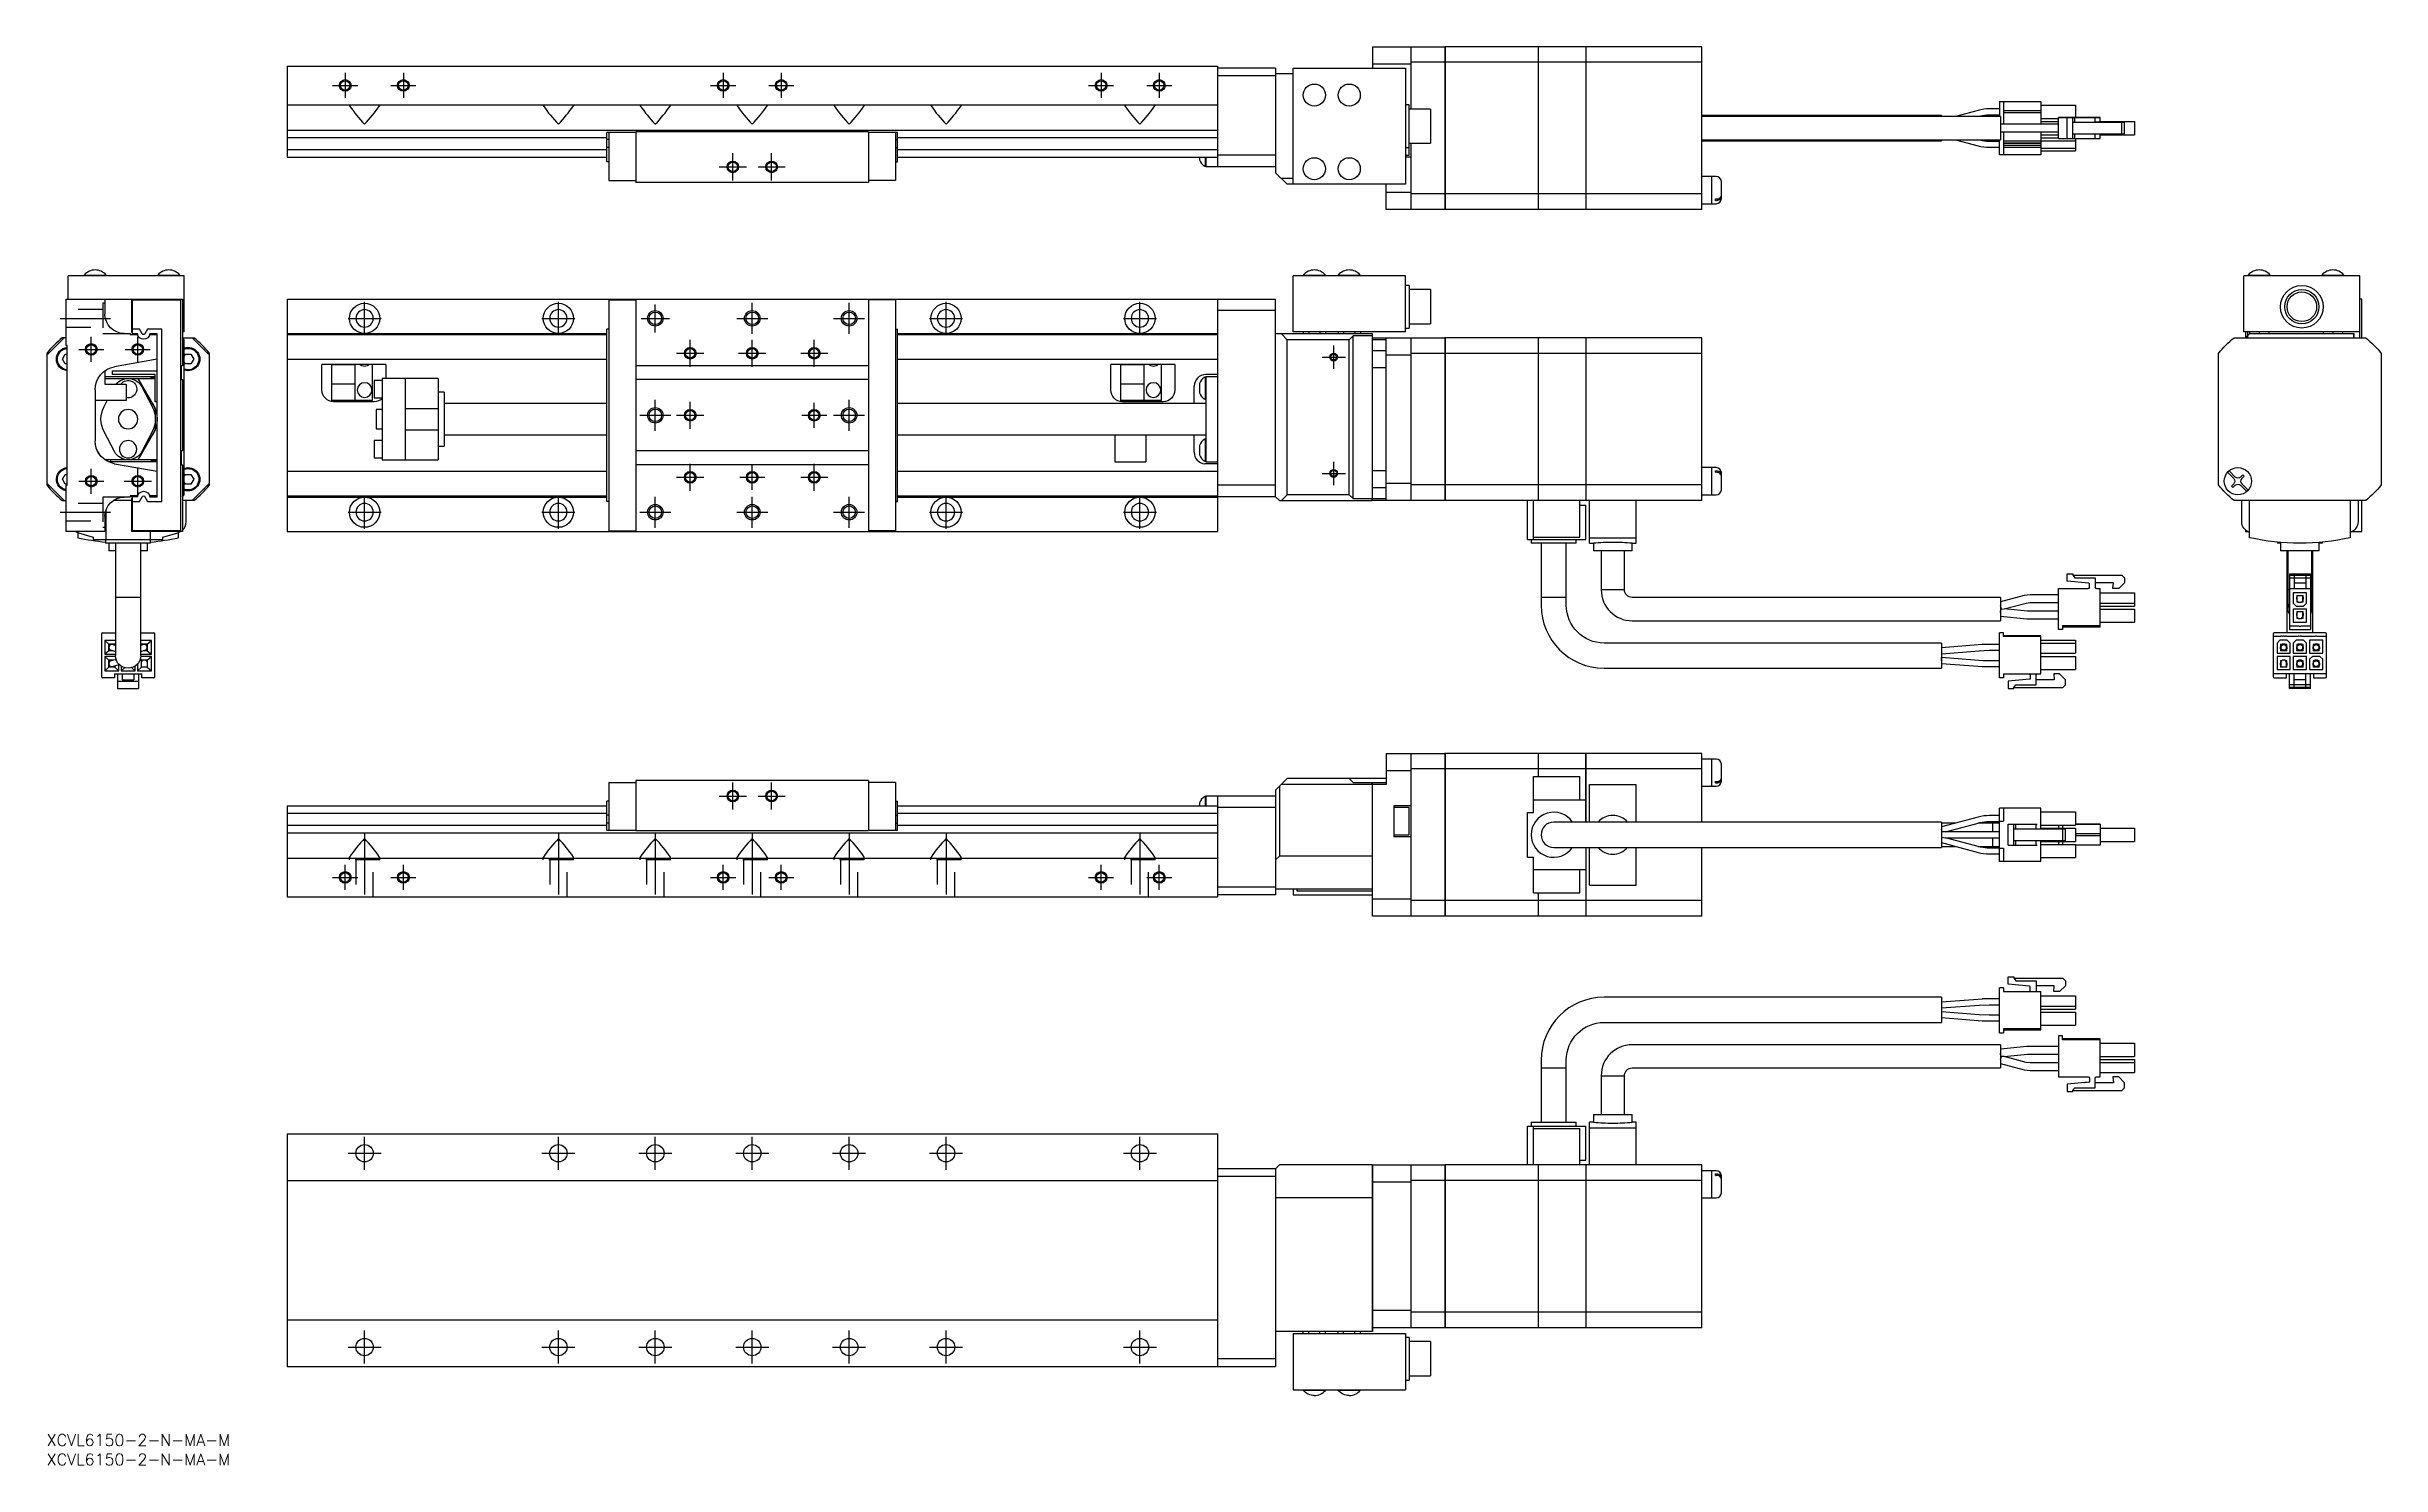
# Model space of a CAD drawing. Extents: x 0 to 602, y -8 to 358.
import ezdxf

# ---------------------------------------------------------------- set-up
doc = ezdxf.new("R2010")
doc.units = 0
doc.header["$LTSCALE"] = 0.5
doc.linetypes.add('CENTER', pattern=[50.8, 31.75, -6.35, 6.35, -6.35])
doc.linetypes.add('DASHED', pattern=[19.05, 12.7, -6.35])
for name, color, linetype in [('MSM_CENTER', 1, 'CENTER'), ('MSM_CONTINUOUS', 7, 'CONTINUOUS'), ('MSM_DASHED', 4, 'DASHED'), ('MSM_NARROW', 5, 'CONTINUOUS'), ('MSM_PART_NUMBER', 7, 'CONTINUOUS')]:
    doc.layers.add(name, color=color, linetype=linetype)
doc.styles.get("Standard").update_dxf_attribs({"font": 'txt.shx', "height": 3, "bigfont": 'bigfont.shx'})

msp = doc.modelspace()

# ---------------------------------------------------------------- texts
at = {"layer": 'MSM_PART_NUMBER'}
for p in [(0, -3), (0, -8)]:
    msp.add_text('XCVL6150-2-N-MA-M', height=3, dxfattribs=at).set_placement(p)

# ---------------------------------------------------------------- linework, layer by layer
at = {"layer": 'MSM_CENTER'}
for p, q in [((77, 351.19), (77, 344.73)), ((92, 351.19), (92, 344.73)), ((174.5, 351.19), (174.5, 344.73)), ((189.5, 351.19), (189.5, 344.73)), ((272, 351.19), (272, 344.73)), ((287, 351.19), (287, 344.73)), ((73.77, 347.96), (80.23, 347.96)), ((88.77, 347.96), (95.23, 347.96)), ((171.27, 347.96), (177.73, 347.96)), ((186.27, 347.96), (192.73, 347.96)), ((268.77, 347.96), (275.23, 347.96)), ((283.77, 347.96), (290.23, 347.96)), ((173.5, 326.96), (180.5, 326.96)), ((177, 323.46), (177, 330.46)), ((183.5, 326.96), (190.5, 326.96)), ((187, 323.46), (187, 330.46)), ((82, 283.62), (82, 292.12)), ((132, 283.62), (132, 292.12)), ((157, 284.25), (157, 291.49)), ((182, 283.87), (182, 291.87)), ((207, 283.87), (207, 291.87)), ((232, 283.62), (232, 292.12)), ((282, 283.62), (282, 292.12)), ((3.5, 287.87), (16.5, 287.87)), ((11.5, 276.64), (11.5, 283.1)), ((23.5, 276.64), (23.5, 283.1)), ((77.75, 287.87), (86.25, 287.87)), ((127.75, 287.87), (136.25, 287.87)), ((153.38, 287.87), (160.62, 287.87)), ((178, 287.87), (186, 287.87)), ((203, 287.87), (211, 287.87)), ((227.75, 287.87), (236.25, 287.87)), ((277.75, 287.87), (286.25, 287.87)), ((8.27, 279.87), (14.73, 279.87)), ((20.27, 279.87), (26.73, 279.87)), ((162.5, 278.87), (169.5, 278.87)), ((166, 275.37), (166, 282.37)), ((178.5, 278.87), (185.5, 278.87)), ((182, 275.37), (182, 282.37)), ((194.5, 278.87), (201.5, 278.87)), ((198, 275.37), (198, 282.37)), ((329, 277.87), (335, 277.87)), ((332, 274.87), (332, 280.87)), ((157, 258.87), (157, 266.87)), ((166, 259.37), (166, 266.37)), ((198, 259.64), (198, 266.1)), ((207, 258.87), (207, 266.87)), ((153, 262.87), (161, 262.87)), ((162.5, 262.87), (169.5, 262.87)), ((194.77, 262.87), (201.23, 262.87)), ((203, 262.87), (211, 262.87)), ((11.5, 242.64), (11.5, 249.1)), ((23.5, 242.37), (23.5, 249.37)), ((166, 243.37), (166, 250.37)), ((182, 243.64), (182, 250.1)), ((198, 243.37), (198, 250.37)), ((329, 247.87), (335, 247.87)), ((332, 244.87), (332, 250.87)), ((8.27, 245.87), (14.73, 245.87)), ((20, 245.87), (27, 245.87)), ((82, 233.62), (82, 242.12)), ((132, 233.62), (132, 242.12)), ((157, 233.87), (157, 241.87)), ((162.5, 246.87), (169.5, 246.87)), ((178.77, 246.87), (185.23, 246.87)), ((182, 233.87), (182, 241.87)), ((194.5, 246.87), (201.5, 246.87)), ((207, 233.87), (207, 241.87)), ((232, 233.62), (232, 242.12)), ((282, 233.62), (282, 242.12)), ((3.5, 237.87), (16.5, 237.87)), ((77.75, 237.87), (86.25, 237.87)), ((127.75, 237.87), (136.25, 237.87)), ((153, 237.87), (161, 237.87)), ((178, 237.87), (186, 237.87)), ((203, 237.87), (211, 237.87)), ((227.75, 237.87), (236.25, 237.87)), ((277.75, 237.87), (286.25, 237.87)), ((173.5, 164.66), (180.5, 164.66)), ((177, 161.16), (177, 168.16)), ((183.5, 164.66), (190.5, 164.66)), ((187, 161.16), (187, 168.16)), ((82, 155.16), (82, 136.66)), ((132, 155.16), (132, 136.66)), ((157, 155.16), (157, 136.66)), ((182, 155.16), (182, 136.66)), ((207, 155.16), (207, 136.66)), ((232, 155.16), (232, 136.66)), ((282, 155.16), (282, 136.66)), ((77, 140.43), (77, 146.89)), ((92, 140.43), (92, 146.89)), ((174.5, 140.43), (174.5, 146.89)), ((189.5, 140.43), (189.5, 146.89)), ((272, 140.43), (272, 146.89)), ((287, 140.43), (287, 146.89)), ((73.77, 143.66), (80.23, 143.66)), ((88.77, 143.66), (95.23, 143.66)), ((171.27, 143.66), (177.73, 143.66)), ((186.27, 143.66), (192.73, 143.66)), ((268.77, 143.66), (275.23, 143.66)), ((283.77, 143.66), (290.23, 143.66)), ((77.75, 72.5), (86.25, 72.5)), ((82, 68.25), (82, 76.75)), ((127.75, 72.5), (136.25, 72.5)), ((132, 68.25), (132, 76.75)), ((152.75, 72.5), (161.25, 72.5)), ((157, 68.25), (157, 76.75)), ((177.75, 72.5), (186.25, 72.5)), ((182, 68.25), (182, 76.75)), ((202.75, 72.5), (211.25, 72.5)), ((207, 68.25), (207, 76.75)), ((227.75, 72.5), (236.25, 72.5)), ((232, 68.25), (232, 76.75)), ((277.75, 72.5), (286.25, 72.5)), ((282, 68.25), (282, 76.75)), ((82, 18.25), (82, 26.75)), ((132, 18.25), (132, 26.75)), ((157, 18.25), (157, 26.75)), ((182, 18.25), (182, 26.75)), ((207, 18.25), (207, 26.75)), ((232, 18.25), (232, 26.75)), ((282, 18.25), (282, 26.75)), ((77.75, 22.5), (86.25, 22.5)), ((127.75, 22.5), (136.25, 22.5)), ((152.75, 22.5), (161.25, 22.5)), ((177.75, 22.5), (186.25, 22.5)), ((202.75, 22.5), (211.25, 22.5)), ((227.75, 22.5), (236.25, 22.5)), ((277.75, 22.5), (286.25, 22.5))]:
    msp.add_line(p, q, dxfattribs=at)
at = {"layer": 'MSM_CONTINUOUS'}
for p, q in [((342, 357.96), (342, 352.46)), ((342, 357.96), (360.7, 357.96)), ((352, 341.88), (352, 357.96)), ((360.7, 357.96), (360.7, 315.96)), ((360.75, 357.91), (360.7, 357.91)), ((360.75, 357.96), (360.75, 315.96)), ((384.7, 357.96), (360.75, 357.96)), ((384.7, 357.96), (384.7, 315.96)), ((384.75, 357.91), (384.7, 357.91)), ((384.75, 357.96), (384.75, 315.96)), ((397, 357.96), (384.75, 357.96)), ((397, 357.96), (397, 315.96)), ((397.05, 357.91), (397, 357.91)), ((397.05, 357.96), (397.05, 315.96)), ((427, 357.96), (397.05, 357.96)), ((427, 315.96), (427, 357.96)), ((62, 352.96), (302, 352.96)), ((62, 352.96), (62, 329.46)), ((302, 352.96), (302, 326.96)), ((317, 352.46), (302, 352.46)), ((317, 350.46), (302, 350.46)), ((317, 352.46), (317, 325.46)), ((321.5, 350.96), (317, 350.96)), ((321.5, 322.46), (321.5, 352.46)), ((321.5, 352.46), (350.5, 352.46)), ((352, 353.46), (342, 353.46)), ((350.5, 352.46), (350.5, 322.46)), ((360.7, 353.93), (352, 353.93)), ((360.75, 353.67), (360.7, 353.67)), ((384.7, 353.93), (360.75, 353.93)), ((384.75, 353.67), (384.7, 353.67)), ((397, 353.93), (384.75, 353.93)), ((397.05, 353.67), (397, 353.67)), ((427, 353.93), (397.05, 353.93)), ((503.75, 343.86), (514.45, 343.86)), ((503.75, 343.86), (503.75, 339.96)), ((504.75, 343.86), (504.75, 337.96)), ((514.45, 343.86), (514.45, 337.96)), ((62, 342.96), (302, 342.96)), ((78.26, 342.96), (78.1, 342.83)), ((78.1, 342.83), (78.12, 342.72)), ((85.74, 342.96), (85.9, 342.83)), ((85.9, 342.83), (85.87, 342.72)), ((128.26, 342.96), (128.1, 342.83)), ((128.1, 342.83), (128.12, 342.72)), ((135.74, 342.96), (135.9, 342.83)), ((135.9, 342.83), (135.87, 342.72)), ((153.26, 342.96), (153.1, 342.83)), ((153.1, 342.83), (153.12, 342.72)), ((160.74, 342.96), (160.9, 342.83)), ((160.9, 342.83), (160.87, 342.72)), ((178.26, 342.96), (178.1, 342.83)), ((178.1, 342.83), (178.12, 342.72)), ((185.74, 342.96), (185.9, 342.83)), ((185.9, 342.83), (185.87, 342.72)), ((203.26, 342.96), (203.1, 342.83)), ((203.1, 342.83), (203.12, 342.72)), ((210.74, 342.96), (210.9, 342.83)), ((210.9, 342.83), (210.87, 342.72)), ((228.26, 342.96), (228.1, 342.83)), ((228.1, 342.83), (228.12, 342.72)), ((235.74, 342.96), (235.9, 342.83)), ((235.9, 342.83), (235.87, 342.72)), ((278.26, 342.96), (278.1, 342.83)), ((278.1, 342.83), (278.12, 342.72)), ((285.74, 342.96), (285.9, 342.83)), ((285.9, 342.83), (285.87, 342.72)), ((351.5, 342.96), (350.5, 342.96)), ((351.5, 329.96), (351.5, 342.96)), ((357, 341.88), (351.5, 341.88)), ((357, 341.88), (357, 333.03)), ((488.75, 340.21), (427, 340.21)), ((504, 339.96), (427, 339.96)), ((487.75, 340.21), (487.75, 339.96)), ((488.75, 340.21), (488.75, 339.96)), ((498.24, 341.53), (492.38, 339.96)), ((498.17, 339.96), (498.63, 340.08)), ((503.75, 341.91), (501.11, 341.91)), ((501.11, 340.41), (503.75, 340.41)), ((504, 339.96), (504, 333.96)), ((510.9, 337.96), (504, 337.96)), ((510.38, 337.96), (504, 337.96)), ((514.45, 341.41), (504.75, 341.41)), ((514.45, 340.91), (504.75, 340.91)), ((511.64, 337.96), (510.38, 337.96)), ((511.09, 337.96), (510.9, 337.96)), ((519, 337.96), (511.09, 337.96)), ((519, 337.96), (511.64, 337.96)), ((514.45, 342.86), (523.35, 342.86)), ((514.45, 339.46), (519, 339.46)), ((514.45, 338.66), (519, 338.66)), ((519, 339.66), (526.65, 339.66)), ((520, 339.66), (519, 339.66)), ((519, 334.26), (519, 339.66)), ((519, 339.66), (519, 339.66)), ((529.7, 339.66), (520, 339.66)), ((526.77, 339.66), (521.2, 339.66)), ((521.2, 334.26), (521.2, 339.66)), ((521.2, 339.66), (522.7, 339.66)), ((522.7, 339.66), (523.2, 339.66)), ((522.7, 334.26), (522.7, 339.66)), ((522.7, 338.46), (535.3, 338.46)), ((523.2, 339.66), (528.45, 339.66)), ((523.2, 338.46), (523.2, 339.66)), ((523.35, 342.86), (523.35, 339.66)), ((526.65, 339.66), (526.95, 339.66)), ((526.95, 339.66), (526.77, 339.66)), ((528.45, 338.46), (528.45, 339.66)), ((528.45, 339.66), (528.75, 339.66)), ((533.13, 338.46), (528.45, 338.46)), ((528.75, 338.46), (528.45, 338.46)), ((528.75, 339.66), (529.7, 339.66)), ((529.7, 339.66), (529.7, 339.66)), ((529.7, 338.46), (529.7, 339.66)), ((529.7, 338.66), (538.6, 338.66)), ((529.7, 338.66), (538.6, 338.66)), ((529.7, 338.66), (538.6, 338.66)), ((533, 338.46), (533.13, 338.46)), ((534.5, 338.46), (533.13, 338.46)), ((536, 338.46), (534.5, 338.46)), ((535.3, 338.46), (536, 338.46)), ((535.3, 335.46), (535.3, 338.46)), ((536, 335.46), (536, 338.46)), ((538.6, 338.66), (538.6, 335.26)), ((62, 336.46), (302, 336.46)), ((62, 334.49), (144.5, 334.49)), ((62, 331.42), (144.5, 331.42)), ((152, 335.86), (144.5, 335.86)), ((144.5, 328.26), (144.5, 335.86)), ((145, 333.98), (144.5, 333.98)), ((145, 331.93), (144.5, 331.93)), ((145, 335.86), (145, 323.46)), ((212, 335.96), (152, 335.96)), ((152, 335.96), (152, 322.96)), ((212, 335.96), (212, 322.96)), ((219.5, 335.86), (212, 335.86)), ((219, 335.86), (219, 323.46)), ((219, 333.98), (219.5, 333.98)), ((219, 331.93), (219.5, 331.93)), ((219.5, 328.26), (219.5, 335.86)), ((219.5, 334.49), (302, 334.49)), ((219.5, 331.42), (302, 331.42)), ((350.5, 331.96), (351.5, 331.96)), ((351.5, 333.03), (357, 333.03)), ((352, 315.96), (352, 333.03)), ((427, 333.96), (504, 333.96)), ((427, 333.71), (488.75, 333.71)), ((487.75, 333.96), (487.75, 333.71)), ((488.75, 333.96), (488.75, 333.71)), ((492.38, 333.96), (498.23, 332.39)), ((498.62, 333.84), (498.17, 333.96)), ((503.75, 333.51), (501.12, 333.51)), ((501.12, 332.01), (503.75, 332.01)), ((503.75, 330.06), (503.75, 333.96)), ((504, 335.96), (510.38, 335.96)), ((504.75, 335.96), (504.75, 330.06)), ((514.45, 333.56), (504.75, 333.56)), ((514.45, 333.06), (504.75, 333.06)), ((514.45, 333.01), (504.75, 333.01)), ((514.45, 332.51), (504.75, 332.51)), ((514.45, 332.46), (504.75, 332.46)), ((514.45, 331.96), (504.75, 331.96)), ((510.38, 335.96), (511.64, 335.96)), ((511.64, 335.96), (519, 335.96)), ((514.45, 335.96), (514.45, 330.06)), ((514.45, 335.26), (519, 335.26)), ((514.45, 334.46), (519, 334.46)), ((514.45, 333.71), (523.35, 333.71)), ((514.45, 331.81), (523.35, 331.81)), ((519, 334.26), (521.2, 334.26)), ((521.2, 334.26), (522.7, 334.26)), ((522.7, 335.46), (535.3, 335.46)), ((522.7, 334.26), (523.2, 334.26)), ((523.2, 334.26), (523.2, 335.46)), ((523.2, 334.26), (528.45, 334.26)), ((523.35, 334.26), (523.35, 331.06)), ((528.45, 334.26), (528.45, 335.46)), ((528.45, 334.26), (528.75, 334.26)), ((528.75, 334.26), (529.7, 334.26)), ((529.7, 334.26), (529.7, 335.46)), ((529.7, 335.26), (538.6, 335.26)), ((535.3, 335.46), (536, 335.46)), ((62, 329.46), (144.5, 329.46)), ((145, 328.26), (144.5, 328.26)), ((219, 328.26), (219.5, 328.26)), ((219.5, 329.46), (302, 329.46)), ((297.35, 329.46), (297.35, 328.75)), ((298.8, 329.46), (298.8, 327.1)), ((298.8, 327.1), (299, 327.1)), ((299, 329.46), (299, 326.96)), ((317, 326.96), (299, 326.96)), ((317, 329.96), (302, 329.96)), ((320, 322.46), (317, 325.46)), ((350.5, 329.96), (351.5, 329.96)), ((352, 329.46), (350.5, 329.46)), ((514.45, 330.06), (503.75, 330.06)), ((514.45, 331.06), (523.35, 331.06)), ((145, 323.46), (152, 323.46)), ((212, 322.96), (152, 322.96)), ((219, 323.46), (212, 323.46)), ((321.5, 323.96), (318.5, 323.96)), ((350.5, 322.46), (320, 322.46)), ((345.5, 315.96), (345.5, 322.46)), ((345.5, 320.46), (352, 320.46)), ((360.7, 319.99), (352, 319.99)), ((360.75, 320.24), (360.7, 320.24)), ((384.7, 319.99), (360.75, 319.99)), ((384.75, 320.24), (384.7, 320.24)), ((397, 319.99), (384.75, 319.99)), ((397.05, 320.24), (397, 320.24)), ((427, 319.99), (397.05, 319.99)), ((429.5, 324.46), (427, 324.46)), ((429.5, 317.46), (429.5, 324.46)), ((429.55, 324.41), (429.5, 324.41)), ((429.55, 317.46), (429.55, 324.46)), ((430.7, 324.46), (429.55, 324.46)), ((432, 318.76), (432, 323.16)), ((360.7, 315.96), (345.5, 315.96)), ((360.75, 316.01), (360.7, 316.01)), ((384.7, 315.96), (360.75, 315.96)), ((384.75, 316.01), (384.7, 316.01)), ((397, 315.96), (384.75, 315.96)), ((397.05, 316.01), (397, 316.01)), ((427, 315.96), (397.05, 315.96)), ((427, 317.46), (429.5, 317.46)), ((429.5, 317.51), (429.55, 317.51)), ((429.55, 317.46), (430.7, 317.46)), ((430.5, 318.67), (430.7, 318.67)), ((430.5, 318.31), (430.5, 318.67)), ((430.5, 318.31), (430.7, 318.31)), ((5.5, 292.87), (5.5, 298.87)), ((35.5, 298.87), (5.5, 298.87)), ((9.65, 299.03), (15.35, 299.03)), ((9.65, 299.03), (9.65, 298.87)), ((15.35, 298.87), (15.35, 299.03)), ((28.65, 299.03), (34.35, 299.03)), ((28.65, 299.03), (28.65, 298.87)), ((34.35, 298.87), (34.35, 299.03)), ((35.5, 284.37), (35.5, 298.87)), ((350.5, 298.87), (321.5, 298.87)), ((321.5, 284.37), (321.5, 298.87)), ((324.15, 299.03), (329.85, 299.03)), ((324.15, 299.03), (324.15, 298.87)), ((329.85, 298.87), (329.85, 299.03)), ((333.15, 299.03), (338.85, 299.03)), ((333.15, 299.03), (333.15, 298.87)), ((338.85, 298.87), (338.85, 299.03)), ((350.5, 284.37), (350.5, 298.87)), ((351.5, 296.37), (350.5, 296.37)), ((351.5, 296.37), (351.5, 285.37)), ((357, 295.29), (351.5, 295.29)), ((357, 295.29), (357, 286.44)), ((566.74, 284.37), (566.74, 298.87)), ((596.74, 298.87), (566.74, 298.87)), ((567.89, 299.03), (573.59, 299.03)), ((567.89, 299.03), (567.89, 298.87)), ((573.59, 298.87), (573.59, 299.03)), ((586.89, 299.03), (592.59, 299.03)), ((586.89, 299.03), (586.89, 298.87)), ((592.59, 298.87), (592.59, 299.03)), ((596.74, 282.87), (596.74, 298.87)), ((5, 292.87), (35, 292.87)), ((5, 280.87), (5, 292.87)), ((15, 292.87), (15, 288.97)), ((22, 284.27), (22, 292.87)), ((22.1, 283.87), (22.1, 292.67)), ((22.1, 292.67), (34.5, 292.67)), ((34.5, 292.67), (34.5, 233.07)), ((35, 292.87), (35, 275.67)), ((62, 292.87), (62, 232.87)), ((62, 292.87), (317, 292.87)), ((145, 292.67), (152, 292.67)), ((145, 292.67), (145, 233.07)), ((152, 292.87), (152, 232.87)), ((212, 292.87), (212, 232.87)), ((219, 292.67), (212, 292.67)), ((219, 292.67), (219, 233.07)), ((302, 292.87), (302, 232.87)), ((317, 289.87), (302, 289.87)), ((317, 241.87), (317, 292.87)), ((597.24, 292.87), (596.74, 292.87)), ((597.24, 282.87), (597.24, 292.87)), ((20, 283.97), (21.5, 283.97)), ((21.5, 283.97), (21.5, 283.67)), ((21.5, 283.67), (23.46, 283.67)), ((22.1, 284.27), (22, 284.27)), ((23.97, 285.07), (22.1, 285.07)), ((23.42, 283.87), (22.1, 283.87)), ((24.66, 283.88), (23.97, 285.07)), ((26.02, 285.07), (25.34, 283.88)), ((29.7, 285.07), (26.02, 285.07)), ((26.54, 283.67), (28.5, 283.67)), ((28.5, 283.87), (26.58, 283.87)), ((28.5, 241.87), (28.5, 283.87)), ((29.7, 240.67), (29.7, 285.07)), ((35.5, 284.37), (35, 284.37)), ((62, 283.97), (144.5, 283.97)), ((62, 283.67), (144.5, 283.67)), ((145, 285.07), (144.5, 285.07)), ((144.5, 240.67), (144.5, 285.07)), ((219, 285.07), (219.5, 285.07)), ((219.5, 240.67), (219.5, 285.07)), ((219.5, 283.97), (302, 283.97)), ((219.5, 283.67), (302, 283.67)), ((342, 283.87), (317, 283.87)), ((320, 282.37), (318.5, 283.87)), ((350.5, 284.37), (321.5, 284.37)), ((324.11, 284.37), (324.11, 283.87)), ((325.55, 284.37), (325.55, 283.87)), ((328.44, 284.37), (328.44, 283.87)), ((329.88, 284.37), (329.88, 283.87)), ((333.11, 284.37), (333.11, 283.87)), ((334.55, 284.37), (334.55, 283.87)), ((337, 283.37), (336, 282.37)), ((337, 241.37), (337, 283.37)), ((342, 283.37), (337, 283.37)), ((337.44, 284.37), (337.44, 283.87)), ((338.88, 284.37), (338.88, 283.87)), ((342, 240.87), (342, 283.87)), ((350.5, 285.37), (351.5, 285.37)), ((351.5, 286.44), (357, 286.44)), ((596.74, 284.37), (566.74, 284.37)), ((567.24, 284.37), (567.24, 282.87)), ((568.24, 283.87), (567.24, 282.87)), ((567.74, 284.37), (567.74, 282.87)), ((568.24, 284.37), (568.24, 283.87)), ((595.24, 283.87), (568.24, 283.87)), ((570.74, 284.37), (570.74, 283.87)), ((573.24, 284.37), (573.24, 283.87)), ((587.24, 284.37), (587.24, 283.87)), ((589.74, 284.37), (589.74, 283.87)), ((592.24, 284.37), (592.24, 283.87)), ((595.14, 282.87), (595.14, 283.87)), ((595.24, 282.87), (595.24, 283.87)), ((4.5, 282.87), (0, 278.37)), ((0, 278.84), (0, 244.9)), ((5, 282.87), (4.03, 282.87)), ((4.06, 277.37), (4.78, 278.62)), ((4.78, 276.12), (4.06, 277.37)), ((4.78, 278.62), (5.3, 278.62)), ((5.3, 280.87), (5, 280.87)), ((5.3, 244.87), (5.3, 280.87)), ((28.5, 277.32), (17.46, 275.37)), ((35.5, 282.37), (35, 282.87)), ((35, 282.87), (37.97, 282.87)), ((35.5, 242.37), (35.5, 282.37)), ((35.5, 278.14), (35.78, 278.62)), ((35.78, 278.62), (37.22, 278.62)), ((37.22, 278.62), (37.94, 277.37)), ((37.94, 277.37), (37.22, 276.12)), ((42, 278.37), (37.5, 282.87)), ((42, 244.9), (42, 278.84)), ((62, 277.32), (144.5, 277.32)), ((219.5, 277.32), (302, 277.32)), ((336, 282.37), (320, 282.37)), ((320, 242.37), (320, 282.37)), ((336, 242.37), (336, 282.37)), ((342, 282.87), (360.7, 282.87)), ((345.5, 282.37), (342, 282.37)), ((342, 279.61), (345.5, 279.61)), ((345.5, 240.87), (345.5, 282.87)), ((352, 278.37), (345.5, 278.37)), ((352, 240.87), (352, 282.87)), ((360.7, 278.84), (352, 278.84)), ((360.7, 282.87), (360.7, 240.87)), ((360.75, 282.82), (360.7, 282.82)), ((360.75, 278.58), (360.7, 278.58)), ((360.75, 282.87), (360.75, 240.87)), ((384.7, 282.87), (360.75, 282.87)), ((384.7, 278.84), (360.75, 278.84)), ((384.7, 282.87), (384.7, 240.87)), ((384.75, 282.82), (384.7, 282.82)), ((384.75, 278.58), (384.7, 278.58)), ((384.75, 282.87), (384.75, 240.87)), ((397, 282.87), (384.75, 282.87)), ((397, 278.84), (384.75, 278.84)), ((397, 282.87), (397, 240.87)), ((397.05, 282.82), (397, 282.82)), ((397.05, 278.58), (397, 278.58)), ((397.05, 282.87), (397.05, 240.87)), ((427, 282.87), (397.05, 282.87)), ((427, 278.84), (397.05, 278.84)), ((427, 240.87), (427, 282.87)), ((560.24, 244.9), (560.24, 278.84)), ((564.27, 282.87), (598.21, 282.87)), ((602.24, 278.84), (602.24, 244.9)), ((5.3, 276.12), (4.78, 276.12)), ((15, 274.33), (15, 270.87)), ((15, 272.87), (28, 272.87)), ((15.05, 272.37), (28, 272.37)), ((17, 274.37), (28.5, 274.37)), ((17, 273.37), (17, 274.37)), ((28, 273.37), (17, 273.37)), ((20.5, 275.87), (20.29, 275.87)), ((20.5, 275.91), (20.5, 275.87)), ((23.5, 272.37), (28, 264.58)), ((28, 266.37), (28, 273.37)), ((35, 275.67), (34.65, 275.67)), ((34.65, 275.67), (34.65, 272.07)), ((34.65, 272.07), (35, 272.07)), ((35, 272.07), (35, 253.67)), ((35.78, 276.12), (35.5, 276.6)), ((37.22, 276.12), (35.78, 276.12)), ((87.5, 275.99), (71, 275.99)), ((71, 269.37), (71, 275.99)), ((73.5, 275.99), (73.5, 266.67)), ((79.5, 275.87), (73.5, 275.87)), ((79.5, 275.99), (79.5, 266.67)), ((84, 275.99), (84, 266.67)), ((84.5, 271.87), (84.5, 267.37)), ((86.5, 271.87), (84.5, 271.87)), ((86.5, 272.37), (86.5, 251.37)), ((101, 272.37), (86.5, 272.37)), ((87.5, 275.99), (87.5, 272.37)), ((92.5, 272.37), (92.5, 251.37)), ((101, 272.37), (101, 251.37)), ((212, 275.67), (152, 275.67)), ((212, 272.07), (152, 272.07)), ((291, 275.99), (274.5, 275.99)), ((274.5, 269.37), (274.5, 275.99)), ((277, 275.99), (277, 266.67)), ((283, 275.87), (277, 275.87)), ((283, 275.99), (283, 266.67)), ((287.5, 275.99), (287.5, 266.67)), ((291, 275.99), (291, 269.37)), ((297.35, 271.08), (297.35, 268.66)), ((298.8, 272.73), (298.8, 267.01)), ((299, 272.73), (298.8, 272.73)), ((302, 273.36), (299, 273.36)), ((299, 272.87), (302, 272.87)), ((299, 272.87), (299, 250.87)), ((345.5, 275.13), (342, 275.13)), ((12.5, 269.46), (12.5, 256.28)), ((20.5, 266.67), (12.5, 266.67)), ((14.79, 265.1), (15.61, 266.67)), ((15, 270.87), (20.5, 270.87)), ((20.5, 270.87), (20.5, 266.67)), ((24.55, 270.22), (27.21, 265.1)), ((28.5, 266.37), (28, 266.37)), ((79.5, 270.87), (73.5, 270.87)), ((84, 266.67), (73.5, 266.67)), ((84.5, 266.37), (74, 266.37)), ((84.5, 267.37), (86.5, 267.37)), ((102.5, 268.87), (101, 268.87)), ((102.5, 268.87), (102.5, 254.87)), ((144.5, 265.87), (102.5, 265.87)), ((299, 265.87), (219.5, 265.87)), ((283, 270.87), (277, 270.87)), ((287.5, 266.67), (277, 266.67)), ((288, 266.37), (277.5, 266.37)), ((296, 265.87), (296, 270.36)), ((298.8, 267.01), (299, 267.01)), ((28, 259.16), (23.5, 251.37)), ((28, 264.58), (28, 259.16)), ((85, 264.37), (85, 259.37)), ((86.5, 264.37), (85, 264.37)), ((85, 259.37), (86.5, 259.37)), ((92.5, 264.58), (101, 264.58)), ((92.5, 259.16), (101, 259.16)), ((17.45, 253.52), (14.79, 258.64)), ((27.21, 258.64), (24.55, 253.52)), ((34.65, 253.67), (34.65, 250.07)), ((35, 253.67), (34.65, 253.67)), ((84.5, 256.37), (84.5, 251.87)), ((86.5, 256.37), (84.5, 256.37)), ((101, 254.87), (102.5, 254.87)), ((102.5, 257.87), (144.5, 257.87)), ((212, 253.67), (152, 253.67)), ((219.5, 257.87), (299, 257.87)), ((275.5, 257.87), (275.5, 250.87)), ((283.5, 257.87), (283.5, 250.87)), ((296, 253.36), (296, 257.87)), ((297.35, 255.08), (297.35, 252.66)), ((298.8, 256.73), (298.8, 251.01)), ((299, 256.73), (298.8, 256.73)), ((4.06, 246.37), (4.78, 247.62)), ((4.78, 247.62), (5.3, 247.62)), ((28.5, 251.37), (15.05, 251.37)), ((28.5, 250.87), (16.05, 250.87)), ((16.5, 251.37), (16.5, 250.87)), ((17.46, 250.37), (28.5, 248.42)), ((34.65, 250.07), (35, 250.07)), ((35, 250.07), (35, 232.87)), ((35.5, 247.14), (35.78, 247.62)), ((35.78, 247.62), (37.22, 247.62)), ((37.22, 247.62), (37.94, 246.37)), ((62, 248.42), (144.5, 248.42)), ((84.5, 251.87), (86.5, 251.87)), ((86.5, 251.37), (101, 251.37)), ((212, 250.07), (152, 250.07)), ((219.5, 248.42), (302, 248.42)), ((275.5, 250.87), (283.5, 250.87)), ((298.8, 251.01), (299, 251.01)), ((299, 250.87), (302, 250.87)), ((302, 250.36), (299, 250.36)), ((342, 248.61), (345.5, 248.61)), ((429.5, 249.37), (427, 249.37)), ((429.5, 242.37), (429.5, 249.37)), ((429.55, 249.32), (429.5, 249.32)), ((429.55, 242.37), (429.55, 249.37)), ((430.7, 249.37), (429.55, 249.37)), ((430.5, 248.51), (430.7, 248.51)), ((430.5, 248.16), (430.5, 248.51)), ((430.5, 248.16), (430.7, 248.16)), ((432, 243.67), (432, 248.07)), ((564.18, 246.58), (562.59, 248.16)), ((562.95, 248.51), (564.53, 246.93)), ((565.95, 246.93), (566.55, 247.53)), ((566.9, 247.18), (566.3, 246.58)), ((566.55, 247.53), (566.9, 247.18)), ((0, 245.37), (4.5, 240.87)), ((4.78, 245.12), (4.06, 246.37)), ((5.3, 245.12), (4.78, 245.12)), ((5, 244.87), (5.3, 244.87)), ((5, 232.87), (5, 244.87)), ((21.5, 241.77), (20, 241.77)), ((23.46, 242.07), (21.5, 242.07)), ((21.5, 242.07), (21.5, 241.77)), ((23.42, 241.87), (21.5, 241.87)), ((22, 232.87), (22, 241.47)), ((22, 241.47), (22.1, 241.47)), ((22.1, 233.07), (22.1, 241.87)), ((23.97, 240.67), (24.66, 241.86)), ((25.34, 241.86), (26.02, 240.67)), ((28.5, 242.07), (26.54, 242.07)), ((26.58, 241.87), (28.5, 241.87)), ((28.2, 242.07), (28, 241.87)), ((35, 241.87), (35.5, 242.37)), ((35.78, 245.12), (35.5, 245.6)), ((37.22, 245.12), (35.78, 245.12)), ((37.94, 246.37), (37.22, 245.12)), ((37.5, 240.87), (42, 245.37)), ((62, 242.07), (144.5, 242.07)), ((62, 241.77), (144.5, 241.77)), ((219.5, 242.07), (302, 242.07)), ((219.5, 241.77), (302, 241.77)), ((317, 244.87), (302, 244.87)), ((317, 241.87), (302, 241.87)), ((317, 241.87), (318, 240.87)), ((318.5, 240.87), (320, 242.37)), ((336, 242.37), (320, 242.37)), ((336, 242.37), (337, 241.37)), ((337, 241.37), (341.91, 241.37)), ((342, 240.97), (341.9, 240.87)), ((342, 241.5), (341.91, 241.37)), ((341.91, 240.88), (341.91, 241.37)), ((345.5, 244.13), (342, 244.13)), ((342, 241.37), (345.5, 241.37)), ((345.5, 245.37), (352, 245.37)), ((360.7, 244.9), (352, 244.9)), ((360.75, 245.16), (360.7, 245.16)), ((360.75, 240.92), (360.7, 240.92)), ((384.7, 244.9), (360.75, 244.9)), ((384.75, 245.16), (384.7, 245.16)), ((384.75, 240.92), (384.7, 240.92)), ((397, 244.9), (384.75, 244.9)), ((397.05, 245.16), (397, 245.16)), ((397.05, 240.92), (397, 240.92)), ((427, 244.9), (397.05, 244.9)), ((427, 242.37), (429.5, 242.37)), ((429.5, 242.42), (429.55, 242.42)), ((429.55, 242.37), (430.7, 242.37)), ((563.58, 244.56), (564.18, 245.16)), ((563.93, 244.21), (563.58, 244.56)), ((564.53, 244.81), (563.93, 244.21)), ((566.61, 244.15), (565.95, 244.81)), ((566.3, 245.16), (566.96, 244.5)), ((567.53, 243.22), (566.61, 244.15)), ((566.96, 244.5), (567.88, 243.58)), ((4.03, 240.87), (5, 240.87)), ((15, 236.77), (15, 232.87)), ((15.22, 238.22), (15.22, 230.87)), ((22, 240.87), (17.14, 240.87)), ((17.14, 240.87), (17.14, 240.87)), ((22.1, 240.67), (23.97, 240.67)), ((26.02, 240.67), (29.7, 240.67)), ((37.97, 240.87), (35, 240.87)), ((36, 235.45), (36, 240.87)), ((145, 240.67), (144.5, 240.67)), ((219, 240.67), (219.5, 240.67)), ((318, 240.87), (341.9, 240.87)), ((360.7, 240.87), (342, 240.87)), ((397, 240.87), (360.75, 240.87)), ((382, 230.87), (382, 240.87)), ((383.5, 230.87), (383.5, 240.87)), ((395.5, 231.47), (395.5, 240.87)), ((395.5, 239.67), (397, 239.67)), ((397, 230.87), (397, 239.67)), ((427, 240.87), (397.05, 240.87)), ((398, 229.87), (398, 240.87)), ((410, 229.87), (410, 240.87)), ((598.21, 240.87), (564.27, 240.87)), ((566.24, 235.45), (566.24, 240.87)), ((568.24, 231.3), (568.24, 240.87)), ((594.24, 240.87), (594.24, 231.3)), ((596.24, 240.87), (596.24, 235.45)), ((597.24, 232.87), (597.24, 240.87)), ((15, 232.87), (5, 232.87)), ((8, 232.62), (8, 231.3)), ((8.17, 232.57), (12, 231.47)), ((12, 231.47), (12, 230.87)), ((12, 230.87), (30, 230.87)), ((15.18, 230.87), (15.18, 229.87)), ((26.82, 229.87), (15.18, 229.87)), ((16, 229.87), (16, 227.87)), ((17.75, 229.87), (17.75, 200.87)), ((35, 232.87), (22, 232.87)), ((34.5, 233.07), (22.1, 233.07)), ((24.25, 200.87), (24.25, 229.87)), ((26, 227.87), (26, 229.87)), ((26.78, 230.87), (26.78, 232.87)), ((26.82, 229.87), (26.82, 230.87)), ((30, 231.47), (33.83, 232.57)), ((30, 230.87), (30, 231.47)), ((34, 231.3), (34, 232.62)), ((62, 232.87), (302, 232.87)), ((145, 233.07), (152, 233.07)), ((219, 233.07), (212, 233.07)), ((382, 230.87), (397, 230.87)), ((382.93, 230.87), (382.93, 229.87)), ((394.57, 229.87), (382.93, 229.87)), ((383.5, 231.47), (395.5, 231.47)), ((385.5, 229.87), (385.5, 213.87)), ((392, 213.87), (392, 229.87)), ((394.57, 229.87), (394.57, 230.87)), ((398, 231.3), (410, 231.3)), ((398, 229.87), (399, 229.87)), ((399, 229.87), (399, 227.87)), ((409, 229.87), (410, 229.87)), ((409, 227.87), (409, 229.87)), ((567.24, 233.21), (567.24, 232.87)), ((567.24, 232.87), (567.71, 232.87)), ((575.42, 230.16), (575.42, 229.87)), ((576.24, 229.87), (575.42, 229.87)), ((576.24, 230.08), (576.24, 227.87)), ((586.24, 227.87), (586.24, 230.08)), ((587.06, 229.87), (586.24, 229.87)), ((587.06, 229.87), (587.06, 230.16)), ((594.77, 232.87), (597.24, 232.87)), ((17.75, 227.87), (16, 227.87)), ((26, 227.87), (24.25, 227.87)), ((409, 227.87), (399, 227.87)), ((401, 227.87), (401, 217.87)), ((407, 217.87), (407, 227.87)), ((586.24, 227.87), (576.24, 227.87)), ((577.99, 206.77), (577.99, 227.87)), ((578.24, 212.87), (578.24, 227.87)), ((584.24, 227.87), (584.24, 212.87)), ((584.49, 227.87), (584.49, 206.77)), ((407, 217.87), (401, 217.87)), ((519, 207.57), (519, 218.17)), ((519, 218.17), (526.65, 218.17)), ((519, 218.17), (526.65, 218.17)), ((521.2, 221.97), (522.7, 221.97)), ((521.2, 221.97), (522.7, 221.97)), ((521.2, 220.06), (521.2, 221.97)), ((526.77, 219.57), (521.2, 220.06)), ((522.7, 221.97), (522.7, 221.67)), ((522.7, 221.67), (523.2, 220.97)), ((522.7, 221.67), (535.3, 221.67)), ((522.7, 221.67), (535.3, 221.67)), ((523.2, 220.97), (528.45, 220.97)), ((526.65, 218.17), (526.65, 218.17)), ((526.95, 218.47), (526.95, 219.37)), ((528.45, 220.97), (528.45, 218.47)), ((533.13, 219.67), (528.45, 219.67)), ((528.75, 218.17), (528.74, 218.17)), ((528.75, 218.17), (529.7, 218.17)), ((528.75, 218.17), (529.7, 218.17)), ((529.7, 208.32), (529.7, 218.17)), ((529.7, 217.07), (538.6, 217.07)), ((529.7, 217.07), (538.6, 217.07)), ((533, 218.17), (533.13, 219.67)), ((533, 218.17), (533.13, 219.67)), ((534.5, 218.17), (533, 218.17)), ((536, 219.67), (534.5, 218.17)), ((535.3, 221.67), (536, 220.97)), ((535.3, 221.67), (536, 220.97)), ((536, 220.97), (536, 219.67)), ((538.6, 217.07), (538.6, 213.67)), ((578.54, 217.87), (578.24, 217.87)), ((578.54, 221.97), (583.94, 221.97)), ((578.54, 221.97), (578.54, 207.57)), ((578.54, 221.67), (583.94, 221.67)), ((578.54, 220.97), (583.94, 220.97)), ((578.54, 218.17), (583.94, 218.17)), ((579.54, 217.07), (579.54, 214.42)), ((582.94, 217.07), (579.54, 217.07)), ((579.74, 221.67), (579.74, 218.17)), ((579.74, 219.67), (582.74, 219.67)), ((582.74, 221.67), (582.74, 218.17)), ((582.94, 214.42), (582.94, 217.07)), ((583.94, 221.97), (583.94, 207.57)), ((584.24, 217.87), (583.94, 217.87)), ((24.25, 215.87), (17.75, 215.87)), ((392, 215.87), (385.5, 215.87)), ((504, 215.87), (409, 215.87)), ((510.13, 216.35), (504, 214.75)), ((504, 215.87), (504, 209.87)), ((504.22, 212.87), (504, 213.72)), ((504.22, 212.88), (504, 213.72)), ((504, 212.02), (504.09, 213.01)), ((504, 211.01), (510.81, 210.36)), ((504.18, 213.01), (504.09, 213.01)), ((504.22, 212.88), (504.94, 212.93)), ((504.94, 212.93), (510.63, 214.42)), ((511, 212.35), (504.94, 212.93)), ((511.64, 216.54), (510.13, 216.35)), ((510.63, 214.42), (511.64, 214.54)), ((511.09, 212.34), (511, 212.35)), ((519, 212.34), (511.09, 212.34)), ((519, 216.54), (511.64, 216.54)), ((511.64, 214.54), (519, 214.54)), ((529.7, 214.42), (538.6, 214.42)), ((529.7, 213.67), (538.6, 213.67)), ((529.7, 212.87), (538.6, 212.87)), ((529.7, 212.87), (538.6, 212.87)), ((538.6, 212.87), (538.6, 209.47)), ((578.24, 215.87), (577.99, 215.87)), ((579.54, 214.42), (580.29, 213.67)), ((582.94, 212.87), (579.54, 212.87)), ((579.54, 212.87), (579.54, 209.47)), ((580.29, 213.67), (582.19, 213.67)), ((580.34, 215.92), (580.34, 215.42)), ((580.49, 215.92), (580.34, 215.92)), ((580.34, 215.42), (580.49, 215.42)), ((580.49, 211.72), (580.34, 211.72)), ((580.34, 211.72), (580.34, 211.22)), ((580.34, 211.22), (580.49, 211.22)), ((580.44, 216.42), (582.04, 216.42)), ((580.44, 216.42), (580.44, 215.92)), ((580.44, 215.42), (580.44, 214.77)), ((580.44, 214.77), (580.76, 214.77)), ((580.44, 212.22), (582.04, 212.22)), ((580.44, 212.22), (580.44, 211.72)), ((580.44, 211.22), (580.44, 210.57)), ((580.49, 216.42), (580.49, 215.04)), ((580.49, 215.04), (580.86, 214.67)), ((580.49, 212.22), (580.49, 210.84)), ((580.49, 210.84), (580.86, 210.47)), ((580.86, 214.67), (581.61, 214.67)), ((581.61, 214.67), (581.99, 215.04)), ((581.61, 210.47), (581.99, 210.84)), ((581.71, 214.77), (582.04, 214.77)), ((581.99, 215.04), (581.99, 216.42)), ((581.99, 215.92), (582.14, 215.92)), ((581.99, 215.42), (582.14, 215.42)), ((581.99, 210.84), (581.99, 212.22)), ((581.99, 211.72), (582.14, 211.72)), ((581.99, 211.22), (582.14, 211.22)), ((582.04, 215.92), (582.04, 216.42)), ((582.04, 214.77), (582.04, 215.42)), ((582.04, 211.72), (582.04, 212.22)), ((582.04, 210.57), (582.04, 211.22)), ((582.14, 215.42), (582.14, 215.92)), ((582.14, 211.22), (582.14, 211.72)), ((582.19, 213.67), (582.94, 214.42)), ((582.94, 209.47), (582.94, 212.87)), ((584.49, 215.87), (584.24, 215.87)), ((14.1, 206.47), (14.1, 195.47)), ((14.4, 206.77), (17.75, 206.77)), ((15, 204.77), (15, 201.22)), ((17.75, 204.77), (15, 204.77)), ((16.05, 203.87), (15, 204.77)), ((24.25, 206.77), (27.6, 206.77)), ((27, 204.77), (24.25, 204.77)), ((25.95, 203.87), (27, 204.77)), ((27, 201.22), (27, 204.77)), ((27.9, 195.47), (27.9, 206.47)), ((409, 209.87), (504, 209.87)), ((503.75, 195.17), (503.75, 206.77)), ((504.75, 206.77), (503.75, 206.77)), ((504.75, 205.77), (504.75, 206.77)), ((514.45, 206.02), (504.75, 206.02)), ((514.45, 205.77), (504.75, 205.77)), ((510.81, 210.36), (511.09, 210.34)), ((511.09, 210.34), (519, 210.34)), ((514.45, 196.17), (514.45, 206.02)), ((514.45, 204.87), (523.35, 204.87)), ((520, 207.57), (519, 207.57)), ((529.7, 208.57), (520, 208.57)), ((520, 208.57), (520, 207.57)), ((520, 208.32), (529.7, 208.32)), ((523.35, 204.87), (523.35, 201.47)), ((529.7, 209.47), (538.6, 209.47)), ((574.34, 206.47), (574.34, 195.47)), ((576.24, 205.77), (574.34, 205.77)), ((587.84, 206.77), (574.64, 206.77)), ((576.09, 204.87), (575.34, 204.12)), ((577.99, 204.87), (576.09, 204.87)), ((576.79, 205.77), (576.74, 205.77)), ((577.34, 205.77), (577.29, 205.77)), ((580.71, 205.77), (577.84, 205.77)), ((578.74, 204.12), (577.99, 204.87)), ((578.54, 208.57), (580.99, 208.57)), ((578.54, 207.57), (583.94, 207.57)), ((579.54, 209.47), (582.94, 209.47)), ((580.29, 204.87), (579.54, 204.12)), ((582.19, 204.87), (580.29, 204.87)), ((580.44, 210.57), (580.76, 210.57)), ((580.86, 210.47), (581.61, 210.47)), ((581.26, 205.77), (581.21, 205.77)), ((581.49, 208.57), (583.94, 208.57)), ((581.71, 210.57), (582.04, 210.57)), ((585.19, 205.77), (581.76, 205.77)), ((582.94, 204.12), (582.19, 204.87)), ((587.14, 204.87), (583.74, 204.87)), ((583.74, 204.87), (583.74, 201.47)), ((588.14, 205.77), (585.69, 205.77)), ((587.14, 201.47), (587.14, 204.87)), ((588.14, 195.47), (588.14, 206.47)), ((16.05, 202.12), (15, 201.22)), ((15, 201.22), (17.75, 201.22)), ((17.76, 200.62), (15, 200.62)), ((15, 200.62), (15, 196.97)), ((16.05, 199.67), (15, 200.62)), ((16.05, 202.12), (16.05, 203.87)), ((17.55, 203.87), (16.05, 203.87)), ((16.05, 203.49), (16.42, 203.87)), ((17.11, 202.12), (16.05, 202.12)), ((16.05, 197.92), (16.05, 199.67)), ((17.14, 199.67), (16.05, 199.67)), ((16.05, 199.29), (16.42, 199.67)), ((16.59, 202.28), (17.75, 201.93)), ((17.9, 199.88), (16.6, 199.52)), ((17.75, 203.5), (17.01, 203.71)), ((17.17, 203.87), (17.46, 203.58)), ((17.55, 203.87), (17.75, 204.04)), ((17.55, 203.55), (17.55, 203.87)), ((17.73, 199.83), (17.88, 199.97)), ((24.45, 199.67), (24.12, 199.97)), ((27, 200.62), (24.24, 200.62)), ((24.45, 203.87), (24.25, 204.04)), ((24.99, 203.71), (24.25, 203.5)), ((24.25, 201.93), (25.41, 202.28)), ((24.25, 201.22), (27, 201.22)), ((24.45, 203.87), (24.45, 203.55)), ((25.95, 203.87), (24.45, 203.87)), ((24.45, 197.92), (24.45, 199.67)), ((25.95, 199.67), (24.45, 199.67)), ((24.45, 199.29), (24.82, 199.67)), ((24.54, 203.58), (24.82, 203.87)), ((25.95, 202.12), (24.89, 202.12)), ((25.57, 203.87), (25.95, 203.49)), ((25.57, 199.67), (25.95, 199.29)), ((25.95, 203.87), (25.95, 202.12)), ((25.95, 202.12), (27, 201.22)), ((25.95, 199.67), (27, 200.62)), ((25.95, 199.67), (25.95, 197.92)), ((27, 196.97), (27, 200.62)), ((488.75, 204.12), (401.75, 204.12)), ((488.75, 204.12), (488.75, 197.62)), ((499.29, 203.71), (488.75, 202.87)), ((488.8, 200.37), (488.75, 200.34)), ((488.75, 199.62), (488.8, 200.37)), ((488.75, 198.87), (499.32, 198.07)), ((499.43, 199.57), (488.8, 200.37)), ((488.81, 201.37), (498.49, 202.14)), ((498.49, 202.14), (501.12, 202.24)), ((503.75, 199.54), (500.12, 199.54)), ((503.75, 203.74), (500.15, 203.74)), ((501.12, 202.24), (503.75, 202.24)), ((514.45, 204.12), (523.35, 204.12)), ((514.45, 201.47), (523.35, 201.47)), ((514.45, 200.67), (523.35, 200.67)), ((523.35, 200.67), (523.35, 197.27)), ((575.34, 204.12), (575.34, 201.47)), ((575.34, 201.47), (578.74, 201.47)), ((578.74, 200.67), (575.34, 200.67)), ((575.34, 200.67), (575.34, 197.27)), ((576.14, 203.12), (576.14, 202.62)), ((576.29, 203.12), (576.14, 203.12)), ((576.14, 202.62), (576.29, 202.62)), ((576.29, 198.92), (576.14, 198.92)), ((576.14, 198.92), (576.14, 198.42)), ((576.24, 203.77), (576.24, 203.12)), ((576.56, 203.77), (576.24, 203.77)), ((576.24, 202.62), (576.24, 202.12)), ((577.84, 202.12), (576.24, 202.12)), ((576.56, 199.57), (576.24, 199.57)), ((576.24, 199.57), (576.24, 198.92)), ((576.66, 203.87), (576.29, 203.49)), ((576.29, 203.49), (576.29, 202.12)), ((576.56, 199.57), (576.29, 199.29)), ((576.29, 199.29), (576.29, 197.92)), ((576.66, 199.67), (576.56, 199.57)), ((577.41, 203.87), (576.66, 203.87)), ((577.41, 199.67), (576.66, 199.67)), ((577.35, 202.12), (576.82, 202.28)), ((577.25, 203.71), (577.7, 203.58)), ((577.51, 203.77), (577.41, 203.87)), ((577.79, 199.29), (577.41, 199.67)), ((577.84, 203.77), (577.51, 203.77)), ((577.79, 203.49), (577.51, 203.77)), ((577.84, 199.57), (577.51, 199.57)), ((577.79, 202.12), (577.79, 203.49)), ((577.94, 203.12), (577.79, 203.12)), ((577.94, 202.62), (577.79, 202.62)), ((577.79, 197.92), (577.79, 199.29)), ((577.94, 198.92), (577.79, 198.92)), ((577.84, 203.12), (577.84, 203.77)), ((577.84, 202.12), (577.84, 202.62)), ((577.84, 198.92), (577.84, 199.57)), ((577.94, 202.62), (577.94, 203.12)), ((577.94, 198.42), (577.94, 198.92)), ((578.74, 201.47), (578.74, 204.12)), ((578.74, 197.27), (578.74, 200.67)), ((579.54, 204.12), (579.54, 201.47)), ((579.54, 201.47), (582.94, 201.47)), ((582.94, 200.67), (579.54, 200.67)), ((579.54, 200.67), (579.54, 197.27)), ((580.49, 203.12), (580.34, 203.12)), ((580.34, 203.12), (580.34, 202.62)), ((580.34, 202.62), (580.49, 202.62)), ((580.34, 198.92), (580.34, 198.42)), ((580.49, 198.92), (580.34, 198.92)), ((580.76, 203.77), (580.44, 203.77)), ((580.44, 203.77), (580.44, 203.12)), ((580.44, 202.62), (580.44, 202.12)), ((582.04, 202.12), (580.44, 202.12)), ((580.44, 199.57), (580.44, 198.92)), ((580.76, 199.57), (580.44, 199.57)), ((580.86, 203.87), (580.49, 203.49)), ((580.49, 203.49), (580.49, 202.12)), ((580.49, 202.12), (580.49, 202.2)), ((580.86, 199.67), (580.49, 199.29)), ((580.49, 199.29), (580.49, 197.92)), ((581.61, 203.87), (580.86, 203.87)), ((581.61, 199.67), (580.86, 199.67)), ((581.71, 203.77), (581.61, 203.87)), ((581.99, 199.29), (581.61, 199.67)), ((582.04, 203.77), (581.71, 203.77)), ((581.99, 203.49), (581.71, 203.77)), ((582.04, 199.57), (581.71, 199.57)), ((581.98, 202.12), (581.99, 202.2)), ((581.99, 202.12), (581.99, 203.49)), ((582.14, 203.12), (581.99, 203.12)), ((582.14, 202.62), (581.99, 202.62)), ((581.99, 197.92), (581.99, 199.29)), ((582.14, 198.92), (581.99, 198.92)), ((582.04, 203.12), (582.04, 203.77)), ((582.04, 202.12), (582.04, 202.62)), ((582.04, 198.92), (582.04, 199.57)), ((582.14, 202.62), (582.14, 203.12)), ((582.14, 198.42), (582.14, 198.92)), ((582.94, 201.47), (582.94, 204.12)), ((582.94, 197.27), (582.94, 200.67)), ((583.74, 201.47), (587.14, 201.47)), ((584.49, 200.67), (583.74, 199.92)), ((583.74, 199.92), (583.74, 197.27)), ((586.39, 200.67), (584.49, 200.67)), ((584.69, 203.12), (584.54, 203.12)), ((584.54, 203.12), (584.54, 202.62)), ((584.54, 202.62), (584.69, 202.62)), ((584.69, 198.92), (584.54, 198.92)), ((584.54, 198.92), (584.54, 198.42)), ((584.96, 203.77), (584.64, 203.77)), ((584.64, 203.77), (584.64, 203.12)), ((584.64, 202.62), (584.64, 202.12)), ((586.24, 202.12), (584.64, 202.12)), ((584.96, 199.57), (584.64, 199.57)), ((584.64, 199.57), (584.64, 198.92)), ((584.96, 203.77), (584.69, 203.49)), ((584.69, 203.49), (584.69, 202.12)), ((584.96, 199.57), (584.69, 199.29)), ((584.69, 199.29), (584.69, 197.92)), ((585.22, 203.71), (584.77, 203.58)), ((585.06, 203.87), (584.96, 203.77)), ((585.06, 199.67), (584.96, 199.57)), ((585.81, 203.87), (585.06, 203.87)), ((585.81, 199.67), (585.06, 199.67)), ((585.64, 199.52), (585.09, 199.67)), ((585.13, 202.12), (585.65, 202.28)), ((586.19, 203.49), (585.81, 203.87)), ((586.19, 199.29), (585.81, 199.67)), ((586.24, 203.77), (585.91, 203.77)), ((586.24, 199.57), (585.91, 199.57)), ((586.19, 202.12), (586.19, 203.49)), ((586.34, 203.12), (586.19, 203.12)), ((586.34, 202.62), (586.19, 202.62)), ((586.19, 197.92), (586.19, 199.29)), ((586.34, 198.92), (586.19, 198.92)), ((586.24, 203.12), (586.24, 203.77)), ((586.24, 202.12), (586.24, 202.62)), ((586.24, 198.92), (586.24, 199.57)), ((586.34, 202.62), (586.34, 203.12)), ((586.34, 198.42), (586.34, 198.92)), ((587.14, 199.92), (586.39, 200.67)), ((587.14, 197.27), (587.14, 199.92)), ((17.5, 195.17), (14.4, 195.17)), ((16.05, 197.92), (15, 196.97)), ((15, 196.97), (18.6, 196.97)), ((17.55, 197.92), (16.05, 197.92)), ((17, 198.07), (18.72, 198.55)), ((17.5, 196.17), (17.5, 195.17)), ((17.5, 196.17), (24.5, 196.17)), ((17.55, 198.23), (17.55, 197.92)), ((17.55, 197.92), (18.6, 196.97)), ((18.3, 196.17), (18.3, 192.37)), ((18.3, 194.28), (23.7, 194.28)), ((18.6, 196.97), (18.6, 198.52)), ((19.2, 198.16), (19.2, 196.97)), ((20.07, 197.76), (19.2, 196.97)), ((19.2, 196.97), (22.8, 196.97)), ((19.5, 196.17), (19.5, 194.67)), ((19.5, 194.67), (22.5, 194.67)), ((21.93, 197.76), (22.8, 196.97)), ((22.5, 196.17), (22.5, 194.67)), ((22.8, 196.97), (22.8, 198.16)), ((23.4, 198.68), (23.4, 196.97)), ((24.45, 197.92), (23.4, 196.97)), ((23.4, 196.97), (27, 196.97)), ((23.7, 196.17), (23.7, 192.37)), ((25.95, 197.92), (24.45, 197.92)), ((24.5, 195.17), (24.5, 196.17)), ((27.6, 195.17), (24.5, 195.17)), ((25.95, 197.92), (27, 196.97)), ((401.75, 197.62), (488.75, 197.62)), ((500.12, 198.04), (503.75, 198.04)), ((504.75, 195.17), (503.75, 195.17)), ((504.75, 196.17), (504.75, 195.17)), ((504.75, 196.17), (514.45, 196.17)), ((511.52, 194.77), (505.95, 194.28)), ((505.95, 194.28), (505.95, 192.37)), ((507.45, 192.67), (507.95, 193.37)), ((507.95, 193.37), (513.2, 193.37)), ((511.7, 195.87), (511.7, 194.97)), ((513.2, 193.37), (513.2, 195.87)), ((517.88, 194.67), (513.2, 194.67)), ((514.45, 197.27), (523.35, 197.27)), ((517.75, 196.17), (517.88, 194.67)), ((519.25, 196.17), (517.75, 196.17)), ((520.75, 194.67), (519.25, 196.17)), ((520.05, 192.67), (520.75, 193.37)), ((520.75, 193.37), (520.75, 194.67)), ((588.14, 196.17), (574.34, 196.17)), ((574.64, 195.17), (577.74, 195.17)), ((575.34, 197.27), (578.74, 197.27)), ((576.14, 198.42), (576.29, 198.42)), ((576.24, 198.42), (576.24, 197.92)), ((577.84, 197.92), (576.24, 197.92)), ((577.74, 195.17), (577.74, 196.17)), ((577.94, 198.42), (577.79, 198.42)), ((577.84, 197.92), (577.84, 198.42)), ((578.54, 192.37), (578.54, 196.17)), ((583.94, 193.37), (578.54, 193.37)), ((579.54, 197.27), (582.94, 197.27)), ((579.74, 192.67), (579.74, 196.17)), ((582.74, 194.67), (579.74, 194.67)), ((580.34, 198.42), (580.49, 198.42)), ((580.44, 198.42), (580.44, 197.92)), ((582.04, 197.92), (580.44, 197.92)), ((582.14, 198.42), (581.99, 198.42)), ((582.04, 197.92), (582.04, 198.42)), ((582.74, 192.67), (582.74, 196.17)), ((583.74, 197.27), (587.14, 197.27)), ((583.94, 192.37), (583.94, 196.17)), ((584.54, 198.42), (584.69, 198.42)), ((584.64, 198.42), (584.64, 197.92)), ((586.24, 197.92), (584.64, 197.92)), ((584.69, 198.23), (585.24, 198.07)), ((584.74, 196.17), (584.74, 195.17)), ((584.74, 195.17), (587.84, 195.17)), ((586.34, 198.42), (586.19, 198.42)), ((586.24, 197.92), (586.24, 198.42)), ((18.3, 192.37), (23.7, 192.37)), ((505.95, 192.37), (507.45, 192.37)), ((507.45, 192.37), (507.45, 192.67)), ((507.45, 192.67), (520.05, 192.67)), ((583.94, 192.67), (578.54, 192.67)), ((583.94, 192.37), (578.54, 192.37)), ((345.5, 175.66), (345.5, 167.66)), ((345.5, 175.66), (360.7, 175.66)), ((352, 133.66), (352, 175.66)), ((360.7, 175.66), (360.7, 133.66)), ((360.75, 175.61), (360.7, 175.61)), ((360.75, 175.66), (360.75, 133.66)), ((384.7, 175.66), (360.75, 175.66)), ((384.7, 175.66), (384.7, 169.66)), ((384.75, 175.61), (384.7, 175.61)), ((384.75, 175.66), (384.75, 169.66)), ((397, 175.66), (384.75, 175.66)), ((397, 157.91), (397, 175.66)), ((397.05, 175.61), (397, 175.61)), ((397.05, 175.66), (397.05, 157.91)), ((427, 175.66), (397.05, 175.66)), ((427, 157.91), (427, 175.66)), ((212, 168.66), (152, 168.66)), ((152, 168.66), (152, 155.66)), ((212, 168.66), (212, 155.66)), ((317, 166.16), (320, 169.16)), ((345.5, 169.16), (320, 169.16)), ((336, 169.16), (337, 168.16)), ((352, 171.16), (345.5, 171.16)), ((360.7, 171.63), (352, 171.63)), ((360.75, 171.38), (360.7, 171.38)), ((384.7, 171.63), (360.75, 171.63)), ((383.5, 160.44), (383.5, 169.66)), ((383.5, 169.66), (395.5, 169.66)), ((384.75, 171.38), (384.7, 171.38)), ((397, 171.63), (384.75, 171.63)), ((395.5, 163.66), (395.5, 169.66)), ((397.05, 171.38), (397, 171.38)), ((427, 171.63), (397.05, 171.63)), ((429.5, 174.16), (427, 174.16)), ((429.5, 167.16), (429.5, 174.16)), ((429.55, 174.11), (429.5, 174.11)), ((429.55, 167.16), (429.55, 174.16)), ((430.7, 174.16), (429.55, 174.16)), ((432, 168.46), (432, 172.86)), ((144.5, 155.76), (144.5, 163.36)), ((145, 163.36), (144.5, 163.36)), ((145, 168.16), (152, 168.16)), ((145, 168.16), (145, 155.76)), ((219, 168.16), (212, 168.16)), ((219, 168.16), (219, 155.76)), ((219, 163.36), (219.5, 163.36)), ((219.5, 155.76), (219.5, 163.36)), ((297.35, 162.87), (297.35, 162.16)), ((298.8, 164.52), (298.8, 162.16)), ((299, 164.52), (298.8, 164.52)), ((317, 164.66), (299, 164.66)), ((299, 164.66), (299, 162.16)), ((302, 164.66), (302, 138.66)), ((317, 166.16), (317, 139.16)), ((318, 167.16), (318, 149.16)), ((341.9, 167.66), (318.5, 167.66)), ((337, 168.16), (345.5, 168.16)), ((341.91, 167.67), (341.9, 167.66)), ((341.9, 167.66), (341.9, 149.16)), ((341.91, 167.67), (341.91, 168.16)), ((341.91, 167.67), (342, 167.63)), ((342, 133.66), (342, 168.16)), ((345.5, 167.66), (342, 167.66)), ((383.5, 163.66), (397, 163.66)), ((398, 157.91), (398, 167.66)), ((398, 167.66), (410, 167.66)), ((410, 157.91), (410, 167.66)), ((427, 167.16), (429.5, 167.16)), ((429.5, 167.21), (429.55, 167.21)), ((429.55, 167.16), (430.7, 167.16)), ((430.5, 168.37), (430.7, 168.37)), ((430.5, 168.02), (430.5, 168.37)), ((430.5, 168.02), (430.7, 168.02)), ((62, 162.16), (62, 138.66)), ((62, 162.16), (144.5, 162.16)), ((62, 160.2), (144.5, 160.2)), ((62, 157.13), (144.5, 157.13)), ((145, 159.69), (144.5, 159.69)), ((145, 157.64), (144.5, 157.64)), ((219, 159.69), (219.5, 159.69)), ((219, 157.64), (219.5, 157.64)), ((219.5, 162.16), (302, 162.16)), ((219.5, 160.2), (302, 160.2)), ((219.5, 157.13), (302, 157.13)), ((317, 161.66), (302, 161.66)), ((347.5, 162.16), (347.5, 154.16)), ((352, 162.16), (347.5, 162.16)), ((351.5, 161.66), (347.5, 161.66)), ((351.5, 154.66), (351.5, 161.66)), ((382, 148.88), (382, 160.44)), ((382, 160.44), (383.5, 160.44)), ((488.75, 157.91), (388.75, 157.91)), ((498.23, 159.23), (488.75, 156.69)), ((488.75, 157.91), (488.75, 151.41)), ((492.38, 157.66), (488.75, 157.66)), ((489.78, 155.41), (498.62, 157.78)), ((503.75, 157.66), (498.17, 157.66)), ((503.75, 159.61), (501.12, 159.61)), ((501.12, 158.11), (503.75, 158.11)), ((502, 155.41), (502, 157.66)), ((503.75, 147.76), (503.75, 161.56)), ((514.45, 161.56), (503.75, 161.56)), ((503.75, 158.16), (504.75, 158.16)), ((504.75, 161.56), (504.75, 158.16)), ((505.95, 151.96), (505.95, 157.36)), ((505.95, 157.36), (513.5, 157.36)), ((507.45, 151.96), (507.45, 157.36)), ((507.95, 156.16), (507.95, 157.36)), ((513.2, 156.16), (513.2, 157.36)), ((514.45, 156.16), (514.45, 161.56)), ((514.45, 160.56), (523.35, 160.56)), ((514.45, 157.16), (523.35, 157.16)), ((519, 157.16), (519, 156.36)), ((520, 157.16), (520, 156.36)), ((523.35, 160.56), (523.35, 157.16)), ((523.35, 157.36), (528.45, 157.36)), ((529.7, 157.36), (523.35, 157.36)), ((523.35, 157.36), (526.65, 157.36)), ((526.77, 157.36), (523.35, 157.36)), ((526.65, 157.36), (526.95, 157.36)), ((526.95, 157.36), (526.77, 157.36)), ((528.45, 157.36), (528.75, 157.36)), ((528.75, 157.36), (529.7, 157.36)), ((529.7, 157.36), (529.7, 157.36)), ((529.7, 157.36), (529.7, 151.96)), ((62, 155.16), (302, 155.16)), ((152, 155.76), (144.5, 155.76)), ((212, 155.66), (152, 155.66)), ((219.5, 155.76), (212, 155.76)), ((347.5, 154.66), (351.5, 154.66)), ((352, 154.16), (347.5, 154.16)), ((388.75, 151.41), (488.75, 151.41)), ((397, 151.41), (397, 133.66)), ((397.05, 151.41), (397.05, 133.66)), ((398, 141.66), (398, 151.41)), ((410, 141.66), (410, 151.41)), ((427, 133.66), (427, 151.41)), ((503.75, 155.41), (488.75, 155.41)), ((488.75, 153.91), (488.84, 153.91)), ((488.75, 152.64), (498.24, 150.09)), ((488.75, 151.66), (492.38, 151.66)), ((488.88, 154.03), (489.78, 153.91)), ((489.78, 153.91), (503.75, 153.91)), ((498.63, 151.54), (489.78, 153.91)), ((498.17, 151.66), (503.75, 151.66)), ((498.84, 151.48), (498.62, 151.54)), ((503.75, 151.21), (501.11, 151.21)), ((502, 151.66), (502, 153.91)), ((503.75, 151.16), (504.75, 151.16)), ((504.75, 151.16), (504.75, 147.76)), ((505.95, 151.96), (513.5, 151.96)), ((507.45, 156.16), (520.75, 156.16)), ((507.45, 153.16), (520.75, 153.16)), ((507.95, 151.96), (507.95, 153.16)), ((513.2, 151.96), (513.2, 153.16)), ((514.45, 156.36), (523.35, 156.36)), ((514.45, 147.76), (514.45, 153.16)), ((514.45, 152.96), (523.35, 152.96)), ((514.45, 152.16), (523.35, 152.16)), ((519, 152.96), (519, 152.16)), ((520, 152.96), (520, 152.16)), ((520.05, 153.16), (520.05, 156.16)), ((520.75, 153.16), (520.75, 156.16)), ((523.35, 156.36), (523.35, 152.96)), ((529.7, 154.91), (523.35, 154.91)), ((529.7, 154.41), (523.35, 154.41)), ((523.35, 152.16), (523.35, 148.76)), ((529.7, 151.96), (523.35, 151.96)), ((529.7, 156.36), (538.6, 156.36)), ((529.7, 156.36), (538.6, 156.36)), ((529.7, 156.36), (538.6, 156.36)), ((529.7, 152.96), (538.6, 152.96)), ((538.6, 156.36), (538.6, 152.96)), ((62, 148.66), (302, 148.66)), ((78.1, 148.79), (78.12, 148.9)), ((78.26, 148.66), (78.1, 148.79)), ((85.74, 148.66), (85.9, 148.79)), ((85.9, 148.79), (85.87, 148.9)), ((128.1, 148.79), (128.12, 148.9)), ((128.26, 148.66), (128.1, 148.79)), ((135.74, 148.66), (135.9, 148.79)), ((135.9, 148.79), (135.87, 148.9)), ((153.1, 148.79), (153.12, 148.9)), ((153.26, 148.66), (153.1, 148.79)), ((160.74, 148.66), (160.9, 148.79)), ((160.9, 148.79), (160.87, 148.9)), ((178.1, 148.79), (178.12, 148.9)), ((178.26, 148.66), (178.1, 148.79)), ((185.74, 148.66), (185.9, 148.79)), ((185.9, 148.79), (185.87, 148.9)), ((203.1, 148.79), (203.12, 148.9)), ((203.26, 148.66), (203.1, 148.79)), ((210.74, 148.66), (210.9, 148.79)), ((210.9, 148.79), (210.87, 148.9)), ((228.1, 148.79), (228.12, 148.9)), ((228.26, 148.66), (228.1, 148.79)), ((235.74, 148.66), (235.9, 148.79)), ((235.9, 148.79), (235.87, 148.9)), ((278.1, 148.79), (278.12, 148.9)), ((278.26, 148.66), (278.1, 148.79)), ((285.74, 148.66), (285.9, 148.79)), ((285.9, 148.79), (285.87, 148.9)), ((317, 148.16), (318, 149.16)), ((341.9, 149.16), (318, 149.16)), ((341.9, 149.16), (341.91, 149.15)), ((341.91, 149.15), (342, 149.19)), ((341.91, 149.15), (341.91, 140.67)), ((382, 148.88), (383.5, 148.88)), ((383.5, 139.66), (383.5, 148.88)), ((383.5, 145.66), (397, 145.66)), ((395.5, 139.66), (395.5, 145.66)), ((501.11, 149.71), (503.75, 149.71)), ((514.45, 147.76), (503.75, 147.76)), ((514.45, 148.76), (523.35, 148.76)), ((62, 138.66), (302, 138.66)), ((317, 141.16), (302, 141.16)), ((317, 139.16), (302, 139.16)), ((341.9, 140.66), (317, 140.66)), ((321.5, 140.66), (321.5, 139.16)), ((321.5, 139.16), (342, 139.16)), ((322.5, 140.66), (322.5, 140.16)), ((322.5, 140.16), (342, 140.16)), ((341.91, 140.67), (341.9, 140.66)), ((342, 140.76), (341.91, 140.67)), ((383.5, 139.66), (395.5, 139.66)), ((384.7, 139.66), (384.7, 133.66)), ((384.75, 139.66), (384.75, 133.66)), ((398, 141.66), (410, 141.66)), ((342, 138.16), (352, 138.16)), ((360.7, 133.66), (342, 133.66)), ((360.7, 137.69), (352, 137.69)), ((360.75, 137.95), (360.7, 137.95)), ((360.75, 133.71), (360.7, 133.71)), ((384.7, 137.69), (360.75, 137.69)), ((384.7, 133.66), (360.75, 133.66)), ((384.75, 137.95), (384.7, 137.95)), ((384.75, 133.71), (384.7, 133.71)), ((397, 137.69), (384.75, 137.69)), ((397, 133.66), (384.75, 133.66)), ((397.05, 137.95), (397, 137.95)), ((397.05, 133.71), (397, 133.71)), ((427, 137.69), (397.05, 137.69)), ((427, 133.66), (397.05, 133.66)), ((504.75, 115.2), (503.75, 115.2)), ((503.75, 103.6), (503.75, 115.2)), ((504.75, 115.2), (504.75, 114.2)), ((505.95, 116.09), (505.95, 118)), ((505.95, 118), (507.45, 118)), ((511.52, 115.6), (505.95, 116.09)), ((507.45, 118), (507.45, 117.7)), ((507.45, 117.7), (520.05, 117.7)), ((507.45, 117.7), (507.95, 117)), ((507.95, 117), (513.2, 117)), ((511.7, 114.5), (511.7, 115.4)), ((513.2, 117), (513.2, 114.5)), ((517.88, 115.7), (513.2, 115.7)), ((517.75, 114.2), (517.88, 115.7)), ((520.75, 115.7), (519.25, 114.2)), ((520.05, 117.7), (520.75, 117)), ((520.75, 117), (520.75, 115.7)), ((488.75, 112.75), (401.75, 112.75)), ((488.75, 112.75), (488.75, 106.25)), ((499.32, 112.29), (488.75, 111.5)), ((488.8, 110), (488.75, 110.03)), ((488.8, 110), (498.49, 110.73)), ((498.49, 108.23), (488.81, 109)), ((498.49, 110.73), (501.11, 110.83)), ((503.75, 112.33), (500.12, 112.33)), ((501.11, 110.83), (503.75, 110.83)), ((504.75, 114.2), (514.45, 114.2)), ((514.45, 104.35), (514.45, 114.2)), ((514.45, 113.1), (523.35, 113.1)), ((514.45, 110.45), (523.35, 110.45)), ((514.45, 109.7), (523.35, 109.7)), ((514.45, 108.9), (523.35, 108.9)), ((519.25, 114.2), (517.75, 114.2)), ((523.35, 113.1), (523.35, 109.7)), ((523.35, 108.9), (523.35, 105.5)), ((401.75, 106.25), (488.75, 106.25)), ((488.75, 107.5), (499.29, 106.66)), ((501.12, 108.13), (498.49, 108.23)), ((500.15, 106.63), (503.75, 106.63)), ((503.75, 108.13), (501.12, 108.13)), ((503.75, 103.6), (504.75, 103.6)), ((504.75, 104.6), (504.75, 103.6)), ((514.45, 104.6), (504.75, 104.6)), ((504.75, 104.35), (514.45, 104.35)), ((514.45, 105.5), (523.35, 105.5)), ((520, 102.8), (519, 102.8)), ((520, 102.8), (519, 102.8)), ((519, 102.8), (519, 92.2)), ((520, 101.8), (520, 102.8)), ((385.5, 96.5), (385.5, 80.5)), ((392, 80.5), (392, 96.5)), ((504, 100.5), (409, 100.5)), ((504, 100.5), (504, 94.5)), ((510.81, 100.01), (504, 99.35)), ((504.09, 97.35), (504, 98.35)), ((504, 96.65), (504.25, 97.62)), ((504, 96.65), (504.22, 97.49)), ((504.09, 97.35), (504.18, 97.36)), ((504.94, 97.44), (504.22, 97.49)), ((504.94, 97.44), (511, 98.02)), ((510.63, 95.95), (504.94, 97.44)), ((511.09, 100.03), (510.81, 100.01)), ((511, 98.02), (511.09, 98.03)), ((519, 100.03), (511.09, 100.03)), ((511.09, 98.03), (519, 98.03)), ((529.7, 102.05), (520, 102.05)), ((529.7, 101.8), (520, 101.8)), ((529.7, 101.8), (520, 101.8)), ((529.7, 101.8), (529.7, 102.05)), ((529.7, 92.2), (529.7, 101.8)), ((529.7, 100.9), (538.6, 100.9)), ((529.7, 100.9), (538.6, 100.9)), ((529.7, 97.5), (538.6, 97.5)), ((529.7, 96.7), (538.6, 96.7)), ((529.7, 96.7), (538.6, 96.7)), ((538.6, 100.9), (538.6, 97.5)), ((538.6, 96.7), (538.6, 93.3)), ((385.5, 94.5), (392, 94.5)), ((401, 92.5), (407, 92.5)), ((401, 92.5), (401, 82.5)), ((407, 82.5), (407, 92.5)), ((409, 94.5), (504, 94.5)), ((504, 95.62), (510.13, 94.02)), ((510.13, 94.02), (511.64, 93.83)), ((511.64, 95.83), (510.63, 95.95)), ((519, 95.83), (511.64, 95.83)), ((511.64, 93.83), (519, 93.83)), ((519, 92.2), (526.65, 92.2)), ((526.77, 90.8), (521.2, 90.31)), ((526.77, 90.8), (521.2, 90.31)), ((526.77, 90.8), (525.61, 90.7)), ((526.77, 90.8), (525.61, 90.7)), ((525.61, 90.7), (525.61, 90.7)), ((526.95, 91.9), (526.95, 91)), ((528.45, 89.4), (528.45, 91.9)), ((533.13, 90.7), (528.45, 90.7)), ((533.13, 90.7), (528.45, 90.7)), ((528.75, 92.2), (529.7, 92.2)), ((529.7, 95.95), (538.6, 95.95)), ((529.7, 93.3), (538.6, 93.3)), ((534.5, 92.2), (533, 92.2)), ((533, 92.2), (533.13, 90.7)), ((534.5, 92.2), (533, 92.2)), ((536, 90.7), (534.5, 92.2)), ((536, 90.7), (534.5, 92.2)), ((536, 89.4), (536, 90.7)), ((521.2, 90.31), (521.2, 88.4)), ((521.2, 88.4), (522.7, 88.4)), ((522.7, 88.7), (523.2, 89.4)), ((522.7, 88.4), (522.7, 88.7)), ((522.7, 88.7), (535.3, 88.7)), ((523.2, 89.4), (528.45, 89.4)), ((535.3, 88.7), (536, 89.4)), ((382, 69.5), (382, 79.5)), ((382, 79.5), (397, 79.5)), ((382.93, 80.5), (394.57, 80.5)), ((382.93, 80.5), (382.93, 79.5)), ((383.5, 69.5), (383.5, 79.5)), ((383.5, 78.9), (395.5, 78.9)), ((394.57, 79.5), (394.57, 80.5)), ((395.5, 69.5), (395.5, 78.9)), ((397, 70.7), (397, 79.5)), ((398, 69.5), (398, 80.5)), ((399, 80.5), (398, 80.5)), ((398, 79.07), (410, 79.07)), ((399, 82.5), (409, 82.5)), ((399, 82.5), (399, 80.5)), ((409, 80.5), (409, 82.5)), ((410, 80.5), (409, 80.5)), ((410, 69.5), (410, 80.5)), ((62, 77.5), (302, 77.5)), ((62, 77.5), (62, 17.5)), ((302, 77.5), (302, 17.5)), ((317, 68.5), (302, 68.5)), ((317, 66.5), (302, 66.5)), ((317, 68.5), (318, 69.5)), ((317, 68.5), (317, 17.5)), ((341.9, 69.5), (318, 69.5)), ((341.9, 69.5), (341.91, 69.49)), ((341.91, 69.49), (341.91, 61.01)), ((341.91, 69.49), (342, 69.4)), ((342, 69.5), (342, 26.5)), ((342, 69.5), (360.7, 69.5)), ((352, 27.5), (352, 69.5)), ((360.7, 69.5), (360.7, 27.5)), ((360.75, 69.45), (360.7, 69.45)), ((360.75, 69.5), (360.75, 27.5)), ((397, 69.5), (360.75, 69.5)), ((384.7, 69.5), (384.7, 27.5)), ((384.75, 69.45), (384.7, 69.45)), ((384.75, 69.5), (384.75, 27.5)), ((395.5, 70.7), (397, 70.7)), ((397, 69.5), (397, 27.5)), ((397.05, 69.45), (397, 69.45)), ((397.05, 69.5), (397.05, 27.5)), ((427, 69.5), (397.05, 69.5)), ((427, 27.5), (427, 69.5)), ((429.5, 68), (427, 68)), ((429.5, 61), (429.5, 68)), ((429.55, 67.95), (429.5, 67.95)), ((429.55, 61), (429.55, 68)), ((430.7, 68), (429.55, 68)), ((430.5, 67.15), (430.7, 67.15)), ((430.5, 66.79), (430.5, 67.15)), ((430.5, 66.79), (430.7, 66.79)), ((432, 62.3), (432, 66.7)), ((62, 65.5), (302, 65.5)), ((341.9, 61), (317, 61)), ((341.91, 61.01), (341.9, 61)), ((341.9, 61), (341.9, 26.5)), ((342, 60.97), (341.91, 61.01)), ((352, 65), (342, 65)), ((360.7, 65.47), (352, 65.47)), ((360.75, 65.21), (360.7, 65.21)), ((384.7, 65.47), (360.75, 65.47)), ((384.75, 65.21), (384.7, 65.21)), ((397, 65.47), (384.75, 65.47)), ((397.05, 65.21), (397, 65.21)), ((427, 65.47), (397.05, 65.47)), ((427, 61), (429.5, 61)), ((429.5, 61.05), (429.55, 61.05)), ((429.55, 61), (430.7, 61)), ((342, 32), (352, 32)), ((360.7, 31.53), (352, 31.53)), ((360.75, 31.79), (360.7, 31.79)), ((384.7, 31.53), (360.75, 31.53)), ((384.75, 31.79), (384.7, 31.79)), ((397, 31.53), (384.75, 31.53)), ((397.05, 31.79), (397, 31.79)), ((427, 31.53), (397.05, 31.53)), ((62, 29.5), (302, 29.5)), ((342, 26.5), (317, 26.5)), ((321.5, 26), (350.5, 26)), ((321.5, 26), (321.5, 11.5)), ((324.11, 26), (324.11, 26.5)), ((325.55, 26), (325.55, 26.5)), ((328.44, 26), (328.44, 26.5)), ((329.88, 26), (329.88, 26.5)), ((333.11, 26), (333.11, 26.5)), ((334.55, 26), (334.55, 26.5)), ((337.44, 26), (337.44, 26.5)), ((338.88, 26), (338.88, 26.5)), ((360.7, 27.5), (342, 27.5)), ((350.5, 26), (350.5, 11.5)), ((351.5, 25), (350.5, 25)), ((351.5, 25), (351.5, 14)), ((360.75, 27.55), (360.7, 27.55)), ((384.7, 27.5), (360.75, 27.5)), ((384.75, 27.55), (384.7, 27.55)), ((397, 27.5), (384.75, 27.5)), ((397.05, 27.55), (397, 27.55)), ((427, 27.5), (397.05, 27.5)), ((317, 19.5), (302, 19.5)), ((357, 23.93), (351.5, 23.93)), ((357, 23.93), (357, 15.08)), ((62, 17.5), (317, 17.5)), ((350.5, 14), (351.5, 14)), ((351.5, 15.08), (357, 15.08)), ((321.5, 11.5), (350.5, 11.5)), ((324.15, 11.5), (324.15, 11.34)), ((329.85, 11.34), (324.15, 11.34)), ((329.85, 11.34), (329.85, 11.5)), ((333.15, 11.5), (333.15, 11.34)), ((338.85, 11.34), (333.15, 11.34)), ((338.85, 11.34), (338.85, 11.5))]:
    msp.add_line(p, q, dxfattribs=at)
for centre, radius in [((77, 347.96), 1.23), ((92, 347.96), 1.23), ((174.5, 347.96), 1.23), ((189.5, 347.96), 1.23), ((272, 347.96), 1.23), ((287, 347.96), 1.23), ((327, 345.46), 2.85), ((336, 345.46), 2.85), ((177, 326.96), 1.23), ((187, 326.96), 1.23), ((327, 326.46), 2.85), ((336, 326.46), 2.85), ((581.74, 290.87), 5.5), ((581.74, 290.87), 4.42), ((82, 287.87), 3.9), ((132, 287.87), 3.9), ((157, 287.87), 1.62), ((182, 287.87), 1.62), ((207, 287.87), 1.62), ((232, 287.87), 3.9), ((282, 287.87), 3.9), ((581.74, 290.87), 3.82), ((11.5, 279.87), 1.23), ((23.5, 279.87), 1.23), ((166, 278.87), 1.23), ((182, 278.87), 1.23), ((198, 278.87), 1.23), ((332, 277.87), 0.783), ((157, 262.87), 1.62), ((166, 262.87), 1.23), ((198, 262.87), 1.23), ((207, 262.87), 1.62), ((11.5, 245.87), 1.23), ((23.5, 245.87), 1.23), ((166, 246.87), 1.23), ((182, 246.87), 1.23), ((198, 246.87), 1.23), ((332, 247.87), 0.783), ((565.24, 245.87), 3.5), ((82, 237.87), 3.9), ((132, 237.87), 3.9), ((232, 237.87), 3.9), ((282, 237.87), 3.9), ((157, 237.87), 1.62), ((182, 237.87), 1.62), ((207, 237.87), 1.62), ((577.04, 202.99), 0.75), ((581.24, 202.99), 0.75), ((581.24, 198.79), 0.75), ((585.44, 202.99), 0.75), ((585.44, 198.79), 0.75), ((177, 164.66), 1.23), ((187, 164.66), 1.23), ((77, 143.66), 1.23), ((92, 143.66), 1.23), ((174.5, 143.66), 1.23), ((189.5, 143.66), 1.23), ((272, 143.66), 1.23), ((287, 143.66), 1.23), ((82, 72.5), 2.25), ((132, 72.5), 2.25), ((157, 72.5), 2.25), ((182, 72.5), 2.25), ((207, 72.5), 2.25), ((232, 72.5), 2.25), ((282, 72.5), 2.25), ((82, 22.5), 2.25), ((132, 22.5), 2.25), ((157, 22.5), 2.25), ((182, 22.5), 2.25), ((207, 22.5), 2.25), ((232, 22.5), 2.25), ((282, 22.5), 2.25)]:
    msp.add_circle(centre, radius, dxfattribs=at)
at = {"layer": 'MSM_CONTINUOUS', "extrusion": (0, 0, -1)}
for centre, radius in [((-82, 287.87), 2.25), ((-132, 287.87), 2.25), ((-232, 287.87), 2.25), ((-282, 287.87), 2.25), ((-82, 269.37), 1.9), ((-285.5, 269.37), 1.9), ((-21, 261.87), 2.5), ((-21, 254.12), 2.25), ((-82, 237.87), 2.25), ((-132, 237.87), 2.25), ((-232, 237.87), 2.25), ((-282, 237.87), 2.25)]:
    msp.add_circle(centre, radius, dxfattribs=at)
at = {"layer": 'MSM_CONTINUOUS'}
for centre, radius, start, end in [((108.38, 363.41), 36.66, 214.37359, 223.97725), ((55.62, 363.41), 36.66, 316.02275, 325.62641), ((158.38, 363.41), 36.66, 214.37359, 223.97725), ((105.62, 363.41), 36.66, 316.02275, 325.62641), ((183.38, 363.41), 36.66, 214.37359, 223.97725), ((130.62, 363.41), 36.66, 316.02275, 325.62641), ((208.38, 363.41), 36.66, 214.37359, 223.97725), ((155.62, 363.41), 36.66, 316.02275, 325.62641), ((233.38, 363.41), 36.66, 214.37359, 223.97725), ((180.62, 363.41), 36.66, 316.02275, 325.62641), ((258.38, 363.41), 36.66, 214.37359, 223.97725), ((205.62, 363.41), 36.66, 316.02275, 325.62641), ((308.38, 363.41), 36.66, 214.37359, 223.97725), ((255.62, 363.41), 36.66, 316.02275, 325.62641), ((501.12, 330.76), 11.15, 89.99112, 105.00059), ((501.12, 343.16), 11.15, 255.00147, 270.00681), ((300.37, 329.94), 3.25, 201.5574, 241.05983), ((430.7, 323.16), 1.3, 0, 90), ((431.11, 319.31), 0.891, 298.74855, 355.03668), ((431.19, 319.63), 0.809, 303.6126, 357.29271), ((430.72, 320.28), 1.61, 269.25841, 304.78635), ((430.7, 318.76), 1.3, 270, 360), ((430.71, 319.98), 1.66, 269.44546, 299.72313), ((12.5, 296.67), 3.7, 90, 140.36922), ((12.5, 296.67), 3.7, 39.63078, 90), ((31.5, 296.67), 3.7, 90, 140.36922), ((31.5, 296.67), 3.7, 39.63078, 90), ((327, 296.67), 3.7, 89.99429, 140.36922), ((327, 296.67), 3.7, 39.63078, 90), ((336, 296.67), 3.7, 89.99429, 140.36922), ((336, 296.67), 3.7, 39.63078, 90), ((570.74, 296.67), 3.7, 90, 140.36922), ((570.74, 296.67), 3.7, 39.63078, 90), ((589.74, 296.67), 3.7, 90, 140.36922), ((589.74, 296.67), 3.7, 39.63078, 90), ((21, 261.87), 27, 128.94244, 141.05756), ((21, 261.87), 27, 38.94244, 51.05756), ((299, 270.36), 3, 90, 180), ((300.37, 269.89), 3.25, 118.94017, 158.4426), ((300.37, 269.85), 3.25, 201.5574, 241.05983), ((299, 253.36), 3, 180, 265.32451), ((300.37, 253.89), 3.25, 118.94017, 158.4426), ((300.37, 253.85), 3.25, 201.5574, 241.05983), ((430.7, 248.07), 1.3, 0, 90), ((430.78, 247.11), 1.41, 41.37429, 92.81778), ((430.79, 246.78), 1.39, 42.81991, 93.03997), ((431.24, 247.22), 0.754, 5.81659, 41.89386), ((431.25, 247.57), 0.751, 1.76809, 38.89549), ((21, 261.87), 27, 218.94244, 231.05756), ((21, 261.87), 27, 308.94244, 321.05756), ((430.7, 243.67), 1.3, 270, 360), ((33, 235.45), 3, 311.81031, 0), ((9, 235.45), 3, 239.34778, 254.00417), ((21, 289.87), 60, 257.48667, 264.43356), ((21, 289.87), 60, 275.56644, 282.51333), ((33, 235.45), 3, 285.99583, 300.65222), ((404.03, 169.35), 60.73, 90.02871, 94.75149), ((403.97, 169.4), 60.68, 85.24658, 89.97323), ((409, 217.87), 8, 180, 270), ((526.65, 218.47), 0.3, 270, 360), ((526.75, 219.37), 0.2, 360, 85), ((528.75, 218.47), 0.3, 180, 270), ((401.75, 213.87), 16.25, 180, 270), ((14.4, 206.47), 0.3, 90, 180), ((27.6, 206.47), 0.3, 0, 90), ((574.64, 206.47), 0.3, 90, 180), ((587.84, 206.47), 0.3, 360, 90), ((16.8, 202.99), 0.75, 73.47911, 253.47911), ((16.8, 198.79), 0.75, 105.62423, 285.62423), ((25.2, 202.99), 0.75, 286.52089, 106.52089), ((488.81, 201.45), 0.0773, 219.04785, 269.58385), ((500.15, 192.99), 10.75, 90, 94.54804), ((14.4, 195.47), 0.3, 180, 270), ((27.6, 195.47), 0.3, 270, 0), ((500.12, 208.79), 10.75, 265.71085, 270), ((574.64, 195.47), 0.3, 180, 270), ((587.84, 195.47), 0.3, 270, 360), ((430.7, 172.86), 1.3, 0, 90), ((430.72, 169.98), 1.61, 269.25841, 304.78635), ((431.11, 169.02), 0.891, 298.74855, 355.03668), ((431.19, 169.33), 0.809, 303.6126, 357.29271), ((300.37, 161.68), 3.25, 118.94017, 158.4426), ((430.7, 168.46), 1.3, 270, 360), ((430.71, 169.68), 1.66, 269.44546, 299.72313), ((388.75, 154.66), 5.82, 33.94655, 326.05344), ((388.75, 154.66), 3.25, 90, 270), ((404, 154.66), 5, 40.5416, 139.4584), ((501.12, 148.46), 11.15, 89.99112, 105.00059), ((108.38, 128.21), 36.66, 136.02275, 145.62641), ((55.62, 128.21), 36.66, 34.37359, 43.97725), ((158.38, 128.21), 36.66, 136.02275, 145.62641), ((105.62, 128.21), 36.66, 34.37359, 43.97725), ((183.38, 128.21), 36.66, 136.02275, 145.62641), ((130.62, 128.21), 36.66, 34.37359, 43.97725), ((208.38, 128.21), 36.66, 136.02275, 145.62641), ((155.62, 128.21), 36.66, 34.37359, 43.97725), ((233.38, 128.21), 36.66, 136.02275, 145.62641), ((180.62, 128.21), 36.66, 34.37359, 43.97725), ((258.38, 128.21), 36.66, 136.02275, 145.62641), ((205.62, 128.21), 36.66, 34.37359, 43.97725), ((308.38, 128.21), 36.66, 136.02275, 145.62641), ((255.62, 128.21), 36.66, 34.37359, 43.97725), ((404, 154.66), 5, 220.5416, 319.45841), ((484.97, 154.81), 4, 8.61885, 19.1466), ((494.91, 157.48), 6.42, 196.122, 198.806), ((494.99, 151.78), 6.51, 159.81943, 163.57863), ((501.11, 160.82), 11.11, 254.99997, 270.00602), ((511.4, 114.5), 0.3, 270, 0), ((511.5, 115.4), 0.2, 0, 85), ((513.5, 114.5), 0.3, 180, 270), ((401.75, 96.5), 16.25, 90, 180), ((488.81, 108.92), 0.0773, 90.41615, 140.95215), ((500.12, 101.58), 10.75, 90, 94.28915), ((500.15, 117.38), 10.75, 265.45196, 270), ((409, 92.5), 8, 90, 180), ((526.75, 91), 0.2, 275, 0), ((526.75, 91), 0.2, 275, 0), ((404.03, 140.97), 60.68, 265.24658, 269.97323), ((403.97, 141.02), 60.73, 270.0287, 274.75149), ((430.7, 66.7), 1.3, 0, 90), ((430.78, 65.74), 1.41, 41.37429, 92.81778), ((430.79, 65.41), 1.39, 42.81991, 93.03997), ((431.24, 65.85), 0.754, 5.81659, 41.89386), ((431.25, 66.2), 0.751, 1.76809, 38.89549), ((430.7, 62.3), 1.3, 270, 360), ((327, 13.7), 3.7, 270, 320.36922), ((336, 13.7), 3.7, 270, 320.36922)]:
    msp.add_arc(centre, radius, start, end, dxfattribs=at)
at = {"layer": 'MSM_CONTINUOUS', "extrusion": (0, 0, -1)}
for centre, radius, start, end in [((-501.12, 330.75), 9.65, 75.00355, 90.00796), ((-501.12, 343.16), 9.65, 269.98985, 284.99864), ((-20, 288.97), 5, 270, 0), ((-25, 284.07), 1.59, 187.23531, 352.76467), ((-25, 284.07), 0.388, 209.98653, 330.01347), ((-5.5, 277.37), 3, 273.82255, 86.17745), ((-5.5, 277.37), 2.75, 274.17065, 85.82935), ((-36.5, 277.37), 3, 70.52878, 289.47122), ((-36.5, 277.37), 2.75, 68.67631, 291.32371), ((-581.24, 261.87), 27, 38.94244, 51.05756), ((-581.24, 261.87), 27, 128.94244, 141.05756), ((-18.5, 269.46), 6, 0, 80), ((-14, 269.87), 2.86, 110.46593, 119.05831), ((-18.05, 267.17), 6, 59.49113, 60.04376), ((-21, 268.37), 4, 38.68219, 152.51357), ((-21, 269.62), 2.25, 33.74899, 282.83958), ((-28, 269.87), 2.86, 60.94169, 90), ((-82, 277.37), 1.9, 226.37927, 313.62071), ((-285.5, 277.37), 1.9, 226.37927, 313.62071), ((-21, 261.87), 7, 332.51357, 27.48643), ((-21, 261.87), 7.5, 141.37327, 218.62671), ((-21, 261.87), 7, 152.51357, 207.48643), ((-74, 269.37), 3, 270, 0), ((-84.5, 269.37), 3, 228.18969, 270), ((-277.5, 269.37), 3, 270, 0), ((-288, 269.37), 3, 180, 270), ((-18.5, 256.28), 6, 280, 0), ((-18.5, 256.28), 6, 305.09951, 354.0572), ((-21, 255.37), 4, 207.48643, 332.51357), ((-5.5, 246.37), 3, 279.59407, 86.17745), ((-5.5, 246.37), 2.75, 280.47568, 85.82935), ((-18.5, 256.35), 6, 294.09625, 303.94976), ((-14, 253.87), 2.86, 243.97033, 245.31171), ((-28, 253.87), 2.86, 259.93152, 299.05831), ((-36.5, 246.37), 3, 70.52878, 289.47122), ((-36.5, 246.37), 2.75, 68.67631, 291.32371), ((-299, 253.36), 3, 270, 274.67549), ((-565.24, 247.64), 1, 225, 315), ((-20, 236.77), 5, 0, 90), ((-25, 241.67), 1.59, 7.23531, 172.76471), ((-25, 241.67), 0.388, 29.98653, 150.01347), ((-581.24, 261.87), 27, 308.94244, 321.05756), ((-563.47, 245.87), 1, 135, 225), ((-565.24, 244.1), 1, 45, 135), ((-567.01, 245.87), 1, 315, 45), ((-581.24, 261.87), 27, 218.94244, 231.05756), ((-569.24, 235.45), 3, 289.47122, 0), ((-593.24, 235.45), 3, 180, 250.52878), ((-581.24, 289.87), 60, 257.48667, 282.51333), ((-409, 217.87), 2, 270, 0), ((-526.65, 218.47), 0.3, 180, 270), ((-526.65, 218.47), 0.3, 180, 270), ((-528.75, 218.47), 0.3, 270, 0), ((-528.75, 218.47), 0.3, 270, 0), ((-401.75, 213.87), 9.75, 270, 0), ((-581.24, 212.87), 3, 334.15737, 25.84261), ((-581.24, 215.54), 1, 41.40892, 61.04427), ((-581.24, 211.34), 1, 41.40892, 61.04427), ((-581.24, 215.54), 1, 118.95432, 138.58968), ((-581.24, 211.34), 1, 118.95432, 138.58968), ((-581.24, 212.87), 3, 154.15737, 205.84265), ((-576.49, 205.77), 0.25, 0, 180), ((-577.04, 205.77), 0.25, 0, 180), ((-577.59, 205.77), 0.25, 0, 180), ((-580.96, 205.77), 0.25, 0, 180), ((-581.24, 208.57), 0.25, 179.9993, 359.9993), ((-581.51, 205.77), 0.25, 0, 180), ((-585.44, 205.77), 0.25, 0, 180), ((-21, 200.87), 3.25, 180, 360), ((-500.12, 208.79), 9.25, 270, 274.28915), ((-511.4, 195.87), 0.3, 90, 180), ((-511.5, 194.97), 0.2, 180, 265), ((-513.5, 195.87), 0.3, 0, 90), ((-501.12, 148.46), 9.65, 75.00355, 90.00796), ((-501.12, 160.87), 9.66, 269.99487, 283.61782), ((-401.75, 96.5), 9.75, 360, 90), ((-409, 92.5), 2, 360, 90), ((-526.65, 91.9), 0.3, 90, 180), ((-526.75, 91), 0.2, 180, 265), ((-528.75, 91.9), 0.3, 360, 90), ((-327, 13.7), 3.7, 269.99429, 320.36922), ((-336, 13.7), 3.7, 269.99429, 320.36922)]:
    msp.add_arc(centre, radius, start, end, dxfattribs=at)
at = {"layer": 'MSM_DASHED'}
for p, q in [((14.5, 290.12), (5, 290.12)), ((14.5, 291.77), (14.5, 283.97)), ((15, 291.77), (14.5, 291.77)), ((5, 285.62), (14.5, 285.62)), ((14.5, 283.97), (20, 283.97)), ((14.5, 241.77), (14.5, 233.97)), ((20, 241.77), (14.5, 241.77)), ((14.5, 240.12), (5, 240.12)), ((5, 235.62), (14.5, 235.62)), ((14.5, 233.97), (15, 233.97)), ((78.1, 148.16), (78.1, 148.79)), ((85.9, 148.16), (78.1, 148.16)), ((79.75, 148.16), (79.75, 138.66)), ((84.25, 138.66), (84.25, 148.16)), ((85.9, 148.16), (85.9, 148.79)), ((128.1, 148.16), (128.1, 148.79)), ((135.9, 148.16), (128.1, 148.16)), ((129.75, 148.16), (129.75, 138.66)), ((134.25, 138.66), (134.25, 148.16)), ((135.9, 148.16), (135.9, 148.79)), ((153.1, 148.16), (153.1, 148.79)), ((160.9, 148.16), (153.1, 148.16)), ((154.75, 148.16), (154.75, 138.66)), ((159.25, 138.66), (159.25, 148.16)), ((160.9, 148.16), (160.9, 148.79)), ((178.1, 148.16), (178.1, 148.79)), ((185.9, 148.16), (178.1, 148.16)), ((179.75, 148.16), (179.75, 138.66)), ((184.25, 138.66), (184.25, 148.16)), ((185.9, 148.16), (185.9, 148.79)), ((203.1, 148.16), (203.1, 148.79)), ((210.9, 148.16), (203.1, 148.16)), ((204.75, 148.16), (204.75, 138.66)), ((209.25, 138.66), (209.25, 148.16)), ((210.9, 148.16), (210.9, 148.79)), ((228.1, 148.16), (228.1, 148.79)), ((235.9, 148.16), (228.1, 148.16)), ((229.75, 148.16), (229.75, 138.66)), ((234.25, 138.66), (234.25, 148.16)), ((235.9, 148.16), (235.9, 148.79)), ((278.1, 148.16), (278.1, 148.79)), ((285.9, 148.16), (278.1, 148.16)), ((279.75, 148.16), (279.75, 138.66)), ((284.25, 138.66), (284.25, 148.16)), ((285.9, 148.16), (285.9, 148.79))]:
    msp.add_line(p, q, dxfattribs=at)
at = {"layer": 'MSM_NARROW'}
for centre, radius in [((77, 347.96), 1.5), ((92, 347.96), 1.5), ((174.5, 347.96), 1.5), ((189.5, 347.96), 1.5), ((272, 347.96), 1.5), ((287, 347.96), 1.5), ((177, 326.96), 1.5), ((187, 326.96), 1.5), ((157, 287.87), 2), ((182, 287.87), 2), ((207, 287.87), 2), ((11.5, 279.87), 1.5), ((23.5, 279.87), 1.5), ((166, 278.87), 1.5), ((182, 278.87), 1.5), ((198, 278.87), 1.5), ((332, 277.87), 1), ((157, 262.87), 2), ((166, 262.87), 1.5), ((198, 262.87), 1.5), ((207, 262.87), 2), ((11.5, 245.87), 1.5), ((23.5, 245.87), 1.5), ((166, 246.87), 1.5), ((182, 246.87), 1.5), ((198, 246.87), 1.5), ((332, 247.87), 1), ((157, 237.87), 2), ((182, 237.87), 2), ((207, 237.87), 2), ((177, 164.66), 1.5), ((187, 164.66), 1.5), ((77, 143.66), 1.5), ((92, 143.66), 1.5), ((174.5, 143.66), 1.5), ((189.5, 143.66), 1.5), ((272, 143.66), 1.5), ((287, 143.66), 1.5)]:
    msp.add_circle(centre, radius, dxfattribs=at)

msp.set_redraw_order([(e.dxf.handle, doc.entitydb.next_handle()) for e in msp.query("TEXT MTEXT ATTDEF DIMENSION ARC_DIMENSION")])  # texts and dimensions are drawn at this point

doc.saveas('drawing.dxf')
